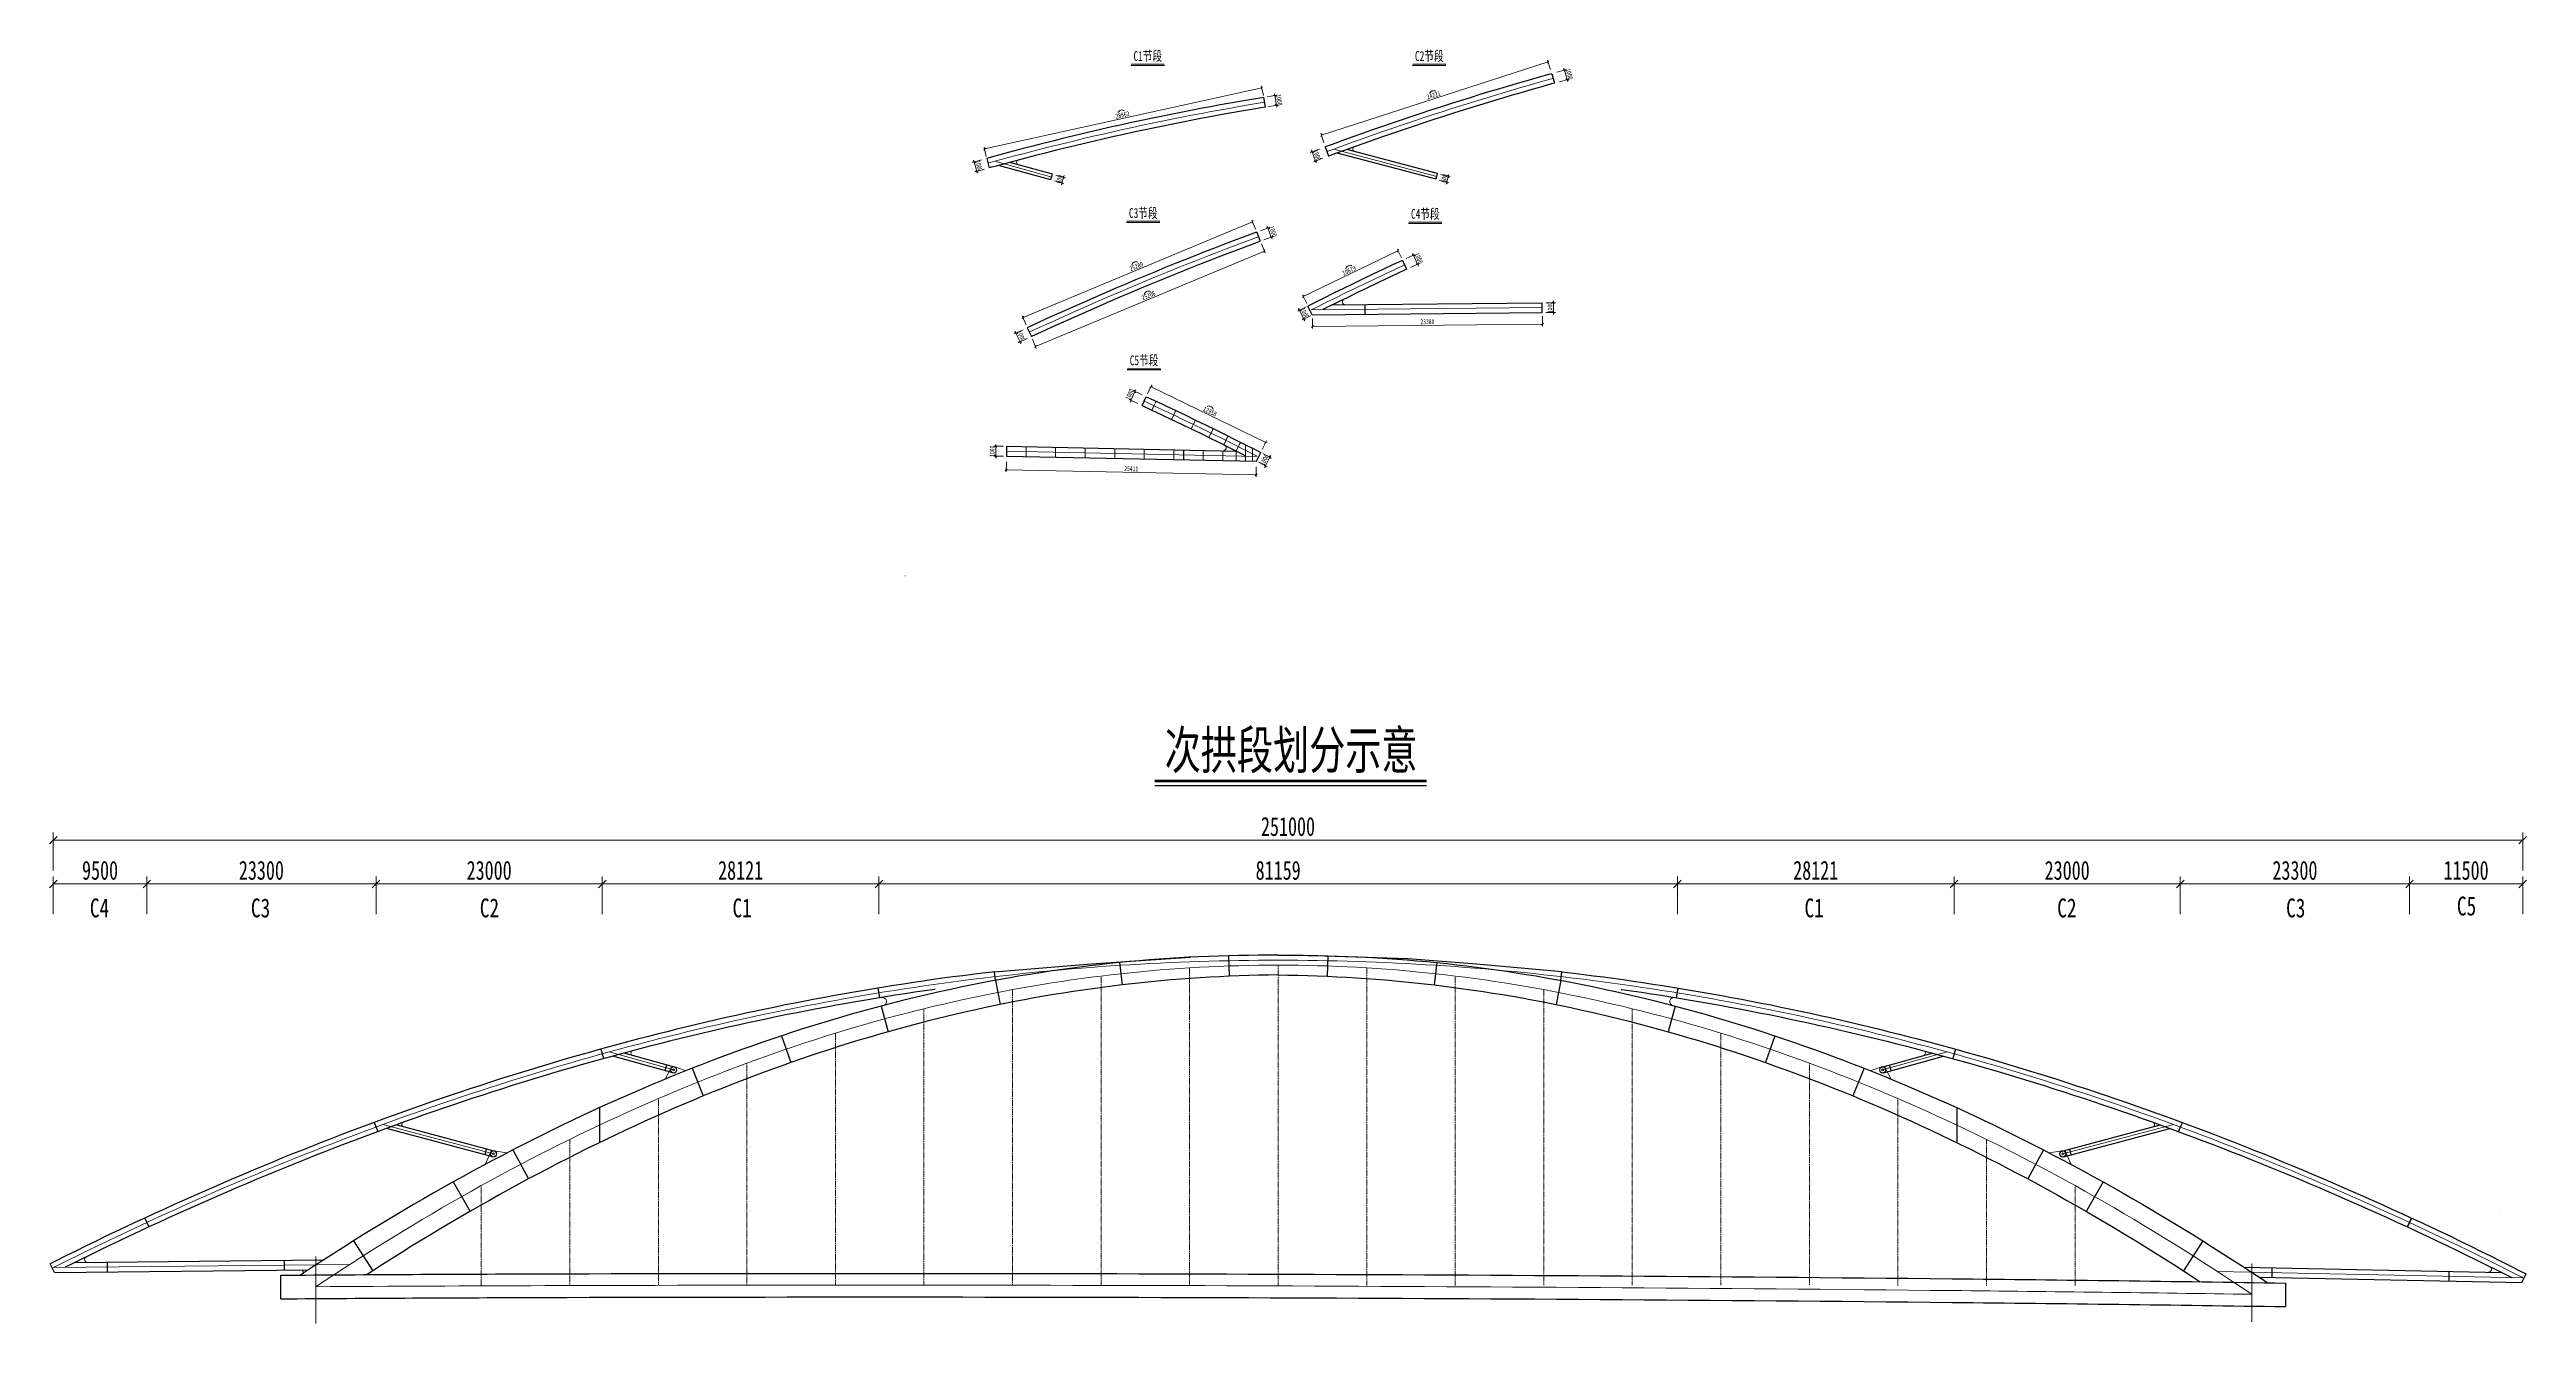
# Model space of a CAD drawing. Header units: millimetres. Extents: x -333068 to 789443, y 114680 to 345248.
# Drawn here: x 248134 to 499904, y 215785 to 345248 of the extents above; entities that cross this region are included whole.
import ezdxf
from ezdxf.enums import TextEntityAlignment as Align

# ---------------------------------------------------------------- set-up
doc = ezdxf.new("R2010")
doc.units = ezdxf.units.MM
for name, pattern in [('CENTER', [2, 1.25, -0.25, 0.25, -0.25]), ('CENTER2', [28.575, 19.05, -3.175, 3.175, -3.175]), ('DASHED', [0.75, 0.5, -0.25])]:
    doc.linetypes.add(name, pattern=pattern)
doc.layers.get('Defpoints').update_dxf_attribs({"color": 8})
for name, color, linetype, lineweight in [('中心线', 2, 'CENTER2', 15), ('标注', 4, 'Continuous', 13), ('标注线及字体', 2, 'Continuous', 15), ('桥 中心线', 4, 'CENTER', 15), ('桥 构造粗实', 1, 'Continuous', 30), ('横隔板', 6, 'CENTER2', 18), ('细实线', 4, 'Continuous', 15)]:
    doc.layers.add(name, color=color, linetype=linetype, lineweight=lineweight)
doc.styles.add('111', font='', dxfattribs={"width": 0.7})
doc.styles.add('仿宋_GB2312', font='', dxfattribs={"width": 0.75})
doc.styles.get('111').set_extended_font_data('仿宋_GB2312')
doc.styles.get('仿宋_GB2312').set_extended_font_data('仿宋_GB2312')
doc.dimstyles.new('200', dxfattribs={"dimscale": 0, "dimtxt": 2.5, "dimasz": 1, "dimexe": 1, "dimexo": 1, "dimgap": 0.6, "dimtad": 1, "dimdec": 0, "dimdsep": 46, "dimtxsty": '111', "dimblk": 'OBLIQUE', "dimcen": 0, "dimclrd": 4, "dimclre": 4, "dimclrt": 4, "dimadec": 1, "dimazin": 2, "dimtfac": 1, "dimtdec": 0, "dimtix": 1, "dimtmove": 2, "dimatfit": 3, "dimfxl": 4, "dimfxlon": 1, "dimtolj": 1, "dimlwd": -1, "dimlwe": -1, "dimarcsym": 0})

msp = doc.modelspace()

# ---------------------------------------------------------------- texts
at = {"linetype": 'Continuous', "style": '仿宋_GB2312', "width": 0.75}
for s, p in [('C4', (253214.63131, 258014.25797)), ('C3', (269584.53903, 258014.25797)), ('C2', (292851.14447, 258014.25797)), ('C1', (318536.70056, 258014.25797)), ('C1', (427501.256, 258014.25797)), ('C2', (453186.8121, 258014.25797)), ('C3', (476453.41754, 258014.25797)), ('C5', (493816.74115, 258205.87257))]:
    msp.add_text(s, height=1923.076877, dxfattribs=at).set_placement(p, align=Align.MIDDLE)
at = {"layer": '标注线及字体', "color": 0, "style": '111', "width": 0.7}
for s, height, p in [('C1节段', 999.999996, (359771.08179, 344613.58218)), ('C2节段', 999.999996, (388381.44231, 344613.58218)), ('C3节段', 999.999996, (359306.44877, 328654.87229)), ('C4节段', 999.999996, (387975.80418, 328567.9885)), ('C5节段', 999.999996, (359386.42587, 313681.3395)), ('次拱段划分示意', 3846.153832, (374336.75984, 274149.81275))]:
    msp.add_text(s, height=height, dxfattribs=at).set_placement(p, align=Align.MIDDLE)

# ---------------------------------------------------------------- blocks, each defined once
blk = doc.blocks.new('_Oblique')
at = {"color": 0, "linetype": 'ByBlock', "lineweight": -2}
blk.add_line((-0.5, -0.5), (0.5, 0.5), dxfattribs=at)
blk = doc.blocks.new('*D62')
at = {"layer": 'Defpoints', "color": 0}
for p in [(258019, 260446), (258019, 226042), (248519, 221456)]:
    blk.add_point(p, dxfattribs=at)
at = {"layer": '细实线', "color": 4}
for p, q in [((248519, 257369), (248519, 261215)), ((248519, 260446), (258019, 260446)), ((258019, 257369), (258019, 261215))]:
    blk.add_line(p, q, dxfattribs=at)
at = {"layer": '细实线', "color": 4, "xscale": 769.2307692307704, "yscale": 769.2307692307704, "zscale": 769.2307692307704, "rotation": 180}
blk.add_blockref('_Oblique', (248519, 260446), dxfattribs=at)
at = {"layer": '细实线', "color": 4, "xscale": 769.2307692307704, "yscale": 769.2307692307704, "zscale": 769.2307692307704}
blk.add_blockref('_Oblique', (258019, 260446), dxfattribs=at)
at = {"layer": '细实线', "color": 4, "insert": (253269, 261822), "char_height": 1923.1, "attachment_point": 5, "style": '111'}
blk.add_mtext('\\A1;9500', dxfattribs=at)
blk = doc.blocks.new('*D63')
at = {"layer": 'Defpoints', "color": 0}
for p in [(281319, 260446), (281319, 235749), (258019, 226042)]:
    blk.add_point(p, dxfattribs=at)
at = {"layer": '细实线', "color": 4}
for p, q in [((258019, 257369), (258019, 261215)), ((258019, 260446), (281319, 260446)), ((281319, 257369), (281319, 261215))]:
    blk.add_line(p, q, dxfattribs=at)
at = {"layer": '细实线', "color": 4, "xscale": 769.2307692307704, "yscale": 769.2307692307704, "zscale": 769.2307692307704, "rotation": 180}
blk.add_blockref('_Oblique', (258019, 260446), dxfattribs=at)
at = {"layer": '细实线', "color": 4, "xscale": 769.2307692307704, "yscale": 769.2307692307704, "zscale": 769.2307692307704}
blk.add_blockref('_Oblique', (281319, 260446), dxfattribs=at)
at = {"layer": '细实线', "color": 4, "insert": (269669, 261822), "char_height": 1923.1, "attachment_point": 5, "style": '111'}
blk.add_mtext('\\A1;23300', dxfattribs=at)
blk = doc.blocks.new('*D64')
at = {"layer": 'Defpoints', "color": 0}
for p in [(304319, 260446), (304319, 243184), (281319, 235750)]:
    blk.add_point(p, dxfattribs=at)
at = {"layer": '细实线', "color": 4}
for p, q in [((281319, 257369), (281319, 261215)), ((281319, 260446), (304319, 260446)), ((304319, 257369), (304319, 261215))]:
    blk.add_line(p, q, dxfattribs=at)
at = {"layer": '细实线', "color": 4, "xscale": 769.2307692307704, "yscale": 769.2307692307704, "zscale": 769.2307692307704, "rotation": 180}
blk.add_blockref('_Oblique', (281319, 260446), dxfattribs=at)
at = {"layer": '细实线', "color": 4, "xscale": 769.2307692307704, "yscale": 769.2307692307704, "zscale": 769.2307692307704}
blk.add_blockref('_Oblique', (304319, 260446), dxfattribs=at)
at = {"layer": '细实线', "color": 4, "insert": (292819, 261822), "char_height": 1923.1, "attachment_point": 5, "style": '111'}
blk.add_mtext('\\A1;23000', dxfattribs=at)
blk = doc.blocks.new('*D65')
at = {"layer": 'Defpoints', "color": 0}
for p in [(332440, 260446), (332440, 252455), (304319, 246261)]:
    blk.add_point(p, dxfattribs=at)
at = {"layer": '细实线', "color": 4}
for p, q in [((304319, 257369), (304319, 261215)), ((304319, 260446), (332440, 260446)), ((332440, 257369), (332440, 261215))]:
    blk.add_line(p, q, dxfattribs=at)
at = {"layer": '细实线', "color": 4, "xscale": 769.2307692307704, "yscale": 769.2307692307704, "zscale": 769.2307692307704, "rotation": 180}
blk.add_blockref('_Oblique', (304319, 260446), dxfattribs=at)
at = {"layer": '细实线', "color": 4, "xscale": 769.2307692307704, "yscale": 769.2307692307704, "zscale": 769.2307692307704}
blk.add_blockref('_Oblique', (332440, 260446), dxfattribs=at)
at = {"layer": '细实线', "color": 4, "insert": (318379, 261822), "char_height": 1923.1, "attachment_point": 5, "style": '111'}
blk.add_mtext('\\A1;28121', dxfattribs=at)
blk = doc.blocks.new('*D66')
at = {"layer": 'Defpoints', "color": 0}
for p in [(413598, 260446), (332440, 252455), (413598, 249378)]:
    blk.add_point(p, dxfattribs=at)
at = {"layer": '细实线', "color": 4}
for p, q in [((332440, 257369), (332440, 261215)), ((332440, 260446), (413598, 260446)), ((413598, 257369), (413598, 261215))]:
    blk.add_line(p, q, dxfattribs=at)
at = {"layer": '细实线', "color": 4, "xscale": 769.2307692307704, "yscale": 769.2307692307704, "zscale": 769.2307692307704, "rotation": 180}
blk.add_blockref('_Oblique', (332440, 260446), dxfattribs=at)
at = {"layer": '细实线', "color": 4, "xscale": 769.2307692307704, "yscale": 769.2307692307704, "zscale": 769.2307692307704}
blk.add_blockref('_Oblique', (413598, 260446), dxfattribs=at)
at = {"layer": '细实线', "color": 4, "insert": (373019, 261822), "char_height": 1923.1, "attachment_point": 5, "style": '111'}
blk.add_mtext('\\A1;81159', dxfattribs=at)
blk = doc.blocks.new('*D67')
at = {"layer": 'Defpoints', "color": 0}
for p in [(464719, 260446), (464719, 235749), (488019, 226042)]:
    blk.add_point(p, dxfattribs=at)
at = {"layer": '细实线', "color": 4}
for p, q in [((464719, 257369), (464719, 261215)), ((488019, 260446), (464719, 260446)), ((488019, 257369), (488019, 261215))]:
    blk.add_line(p, q, dxfattribs=at)
at = {"layer": '细实线', "color": 4, "xscale": 769.2307692307704, "yscale": 769.2307692307704, "zscale": 769.2307692307704, "rotation": 180}
blk.add_blockref('_Oblique', (464719, 260446), dxfattribs=at)
at = {"layer": '细实线', "color": 4, "xscale": 769.2307692307704, "yscale": 769.2307692307704, "zscale": 769.2307692307704}
blk.add_blockref('_Oblique', (488019, 260446), dxfattribs=at)
at = {"layer": '细实线', "color": 4, "insert": (476369, 261822), "char_height": 1923.1, "attachment_point": 5, "style": '111'}
blk.add_mtext('\\A1;23300', dxfattribs=at)
blk = doc.blocks.new('*D68')
at = {"layer": 'Defpoints', "color": 0}
for p in [(441719, 260446), (441719, 243184), (464719, 235750)]:
    blk.add_point(p, dxfattribs=at)
at = {"layer": '细实线', "color": 4}
for p, q in [((441719, 257369), (441719, 261215)), ((464719, 260446), (441719, 260446)), ((464719, 257369), (464719, 261215))]:
    blk.add_line(p, q, dxfattribs=at)
at = {"layer": '细实线', "color": 4, "xscale": 769.2307692307704, "yscale": 769.2307692307704, "zscale": 769.2307692307704, "rotation": 180}
blk.add_blockref('_Oblique', (441719, 260446), dxfattribs=at)
at = {"layer": '细实线', "color": 4, "xscale": 769.2307692307704, "yscale": 769.2307692307704, "zscale": 769.2307692307704}
blk.add_blockref('_Oblique', (464719, 260446), dxfattribs=at)
at = {"layer": '细实线', "color": 4, "insert": (453219, 261822), "char_height": 1923.1, "attachment_point": 5, "style": '111'}
blk.add_mtext('\\A1;23000', dxfattribs=at)
blk = doc.blocks.new('*D69')
at = {"layer": 'Defpoints', "color": 0}
for p in [(413598, 260446), (413598, 249378), (441719, 243184)]:
    blk.add_point(p, dxfattribs=at)
at = {"layer": '细实线', "color": 4}
for p, q in [((413598, 257369), (413598, 261215)), ((441719, 260446), (413598, 260446)), ((441719, 257369), (441719, 261215))]:
    blk.add_line(p, q, dxfattribs=at)
at = {"layer": '细实线', "color": 4, "xscale": 769.2307692307704, "yscale": 769.2307692307704, "zscale": 769.2307692307704, "rotation": 180}
blk.add_blockref('_Oblique', (413598, 260446), dxfattribs=at)
at = {"layer": '细实线', "color": 4, "xscale": 769.2307692307704, "yscale": 769.2307692307704, "zscale": 769.2307692307704}
blk.add_blockref('_Oblique', (441719, 260446), dxfattribs=at)
at = {"layer": '细实线', "color": 4, "insert": (427659, 261822), "char_height": 1923.1, "attachment_point": 5, "style": '111'}
blk.add_mtext('\\A1;28121', dxfattribs=at)
blk = doc.blocks.new('*D70')
at = {"layer": 'Defpoints', "color": 0}
for p in [(385191, 324788), (385657, 323823), (376041, 319178)]:
    blk.add_point(p, dxfattribs=at)
at = {"layer": '细实线', "color": 4}
for p, q in [((375575, 320143), (385191, 324788)), ((385539, 324067), (385104, 324968)), ((375923, 319423), (375488, 320323))]:
    blk.add_line(p, q, dxfattribs=at)
at = {"layer": '细实线', "color": 4, "xscale": 199.9999999999998, "yscale": 199.9999999999998, "zscale": 199.9999999999998}
for p, rotation in [((385191, 324788), 25.77917402964277), ((375575, 320143), 205.7791740296427)]:
    blk.add_blockref('_Oblique', p, dxfattribs=dict(at, rotation=rotation))
at = {"layer": '细实线', "color": 4, "insert": (380227, 322788), "char_height": 500, "attachment_point": 5, "rotation": 25.77917, "style": '111'}
blk.add_mtext('\\A1;10679', dxfattribs=at)
blk = doc.blocks.new('*D71')
at = {"layer": 'Defpoints', "color": 0, "transparency": 16777216}
for p in [(385657, 323823), (386080, 322916), (386764, 324338)]:
    blk.add_point(p, dxfattribs=at)
at = {"layer": '细实线', "color": 4, "transparency": 16777216}
for p, q in [((386039, 324000), (386945, 324422)), ((386461, 323094), (387368, 323516)), ((386764, 324338), (386680, 324519)), ((387186, 323431), (386764, 324338)), ((387186, 323431), (387271, 323250))]:
    blk.add_line(p, q, dxfattribs=at)
at = {"layer": '细实线', "color": 4, "transparency": 16777216, "xscale": 199.9999999999998, "yscale": 199.9999999999998, "zscale": 199.9999999999998}
for p, rotation in [((386764, 324338), 294.9657163053859), ((387186, 323431), 114.9657163053859)]:
    blk.add_blockref('_Oblique', p, dxfattribs=dict(at, rotation=rotation))
at = {"layer": '细实线', "color": 4, "transparency": 16777216, "insert": (387311, 324041), "char_height": 500, "attachment_point": 5, "rotation": 294.96572, "style": '111'}
blk.add_mtext('\\A1;1000', dxfattribs=at)
blk = doc.blocks.new('*D72')
at = {"layer": 'Defpoints', "color": 0}
for p in [(376489, 318284), (399869, 318523), (399880, 317352)]:
    blk.add_point(p, dxfattribs=at)
at = {"layer": '细实线', "color": 4}
for p, q in [((376493, 317913), (376503, 316913)), ((376501, 317113), (399880, 317352)), ((399872, 318152), (399883, 317152))]:
    blk.add_line(p, q, dxfattribs=at)
at = {"layer": '细实线', "color": 4, "xscale": 199.9999999999998, "yscale": 199.9999999999998, "zscale": 199.9999999999998}
for p, rotation in [((399880, 317352), 0.5857953001401472), ((376501, 317113), 180.5857953001401)]:
    blk.add_blockref('_Oblique', p, dxfattribs=dict(at, rotation=rotation))
at = {"layer": '细实线', "color": 4, "insert": (388187, 317590), "char_height": 500, "attachment_point": 5, "rotation": 0.5858, "style": '111'}
blk.add_mtext('\\A1;23380', dxfattribs=at)
blk = doc.blocks.new('*D73')
at = {"layer": 'Defpoints', "color": 0, "transparency": 16777216}
for p in [(399869, 319523), (399869, 318523), (401014, 318523)]:
    blk.add_point(p, dxfattribs=at)
at = {"layer": '细实线', "color": 4, "transparency": 16777216}
for p, q in [((400214, 319523), (401214, 319523)), ((400214, 318523), (401214, 318523)), ((401014, 319523), (401014, 319723)), ((401014, 319523), (401014, 318523)), ((401014, 318523), (401014, 318323))]:
    blk.add_line(p, q, dxfattribs=at)
at = {"layer": '细实线', "color": 4, "transparency": 16777216, "xscale": 199.9999999999998, "yscale": 199.9999999999998, "zscale": 199.9999999999998}
for p, rotation in [((401014, 319523), 270), ((401014, 318523), 90)]:
    blk.add_blockref('_Oblique', p, dxfattribs=dict(at, rotation=rotation))
at = {"layer": '细实线', "color": 4, "transparency": 16777216, "insert": (400644, 319023), "char_height": 500, "attachment_point": 5, "rotation": 90, "style": '111'}
blk.add_mtext('\\A1;1000', dxfattribs=at)
blk = doc.blocks.new('*D74')
at = {"layer": 'Defpoints', "color": 0, "transparency": 16777216}
for p in [(370422, 327735), (370853, 326700), (347516, 316978)]:
    blk.add_point(p, dxfattribs=at)
at = {"layer": '细实线', "color": 4, "transparency": 16777216}
for p, q in [((347085, 318013), (370422, 327735)), ((370730, 326996), (370345, 327919)), ((347393, 317274), (347008, 318197))]:
    blk.add_line(p, q, dxfattribs=at)
at = {"layer": '细实线', "color": 4, "transparency": 16777216, "xscale": 199.9999999999998, "yscale": 199.9999999999998, "zscale": 199.9999999999998}
for p, rotation in [((370422, 327735), 22.61576914967875), ((347085, 318013), 202.6157691496787)]:
    blk.add_blockref('_Oblique', p, dxfattribs=dict(at, rotation=rotation))
at = {"layer": '细实线', "color": 4, "transparency": 16777216, "insert": (358611, 323215), "char_height": 500, "attachment_point": 5, "rotation": 22.61577, "style": '111'}
blk.add_mtext('\\A1;25289', dxfattribs=at)
blk = doc.blocks.new('*D75')
at = {"layer": 'Defpoints', "color": 0, "transparency": 16777216}
for p in [(346361, 316440), (347515, 316978), (347937, 316071)]:
    blk.add_point(p, dxfattribs=at)
at = {"layer": '细实线', "color": 4, "transparency": 16777216}
for p, q in [((347086, 316778), (346180, 316356)), ((346361, 316440), (346277, 316622)), ((346783, 315534), (346361, 316440)), ((347509, 315871), (346602, 315449)), ((346783, 315534), (346868, 315353))]:
    blk.add_line(p, q, dxfattribs=at)
at = {"layer": '细实线', "color": 4, "transparency": 16777216, "xscale": 199.9999999999998, "yscale": 199.9999999999998, "zscale": 199.9999999999998}
for p, rotation in [((346361, 316440), 294.9657163053859), ((346783, 315534), 114.9657163053859)]:
    blk.add_blockref('_Oblique', p, dxfattribs=dict(at, rotation=rotation))
at = {"layer": '细实线', "color": 4, "transparency": 16777216, "insert": (346908, 316143), "char_height": 500, "attachment_point": 5, "rotation": 294.96572, "style": '111'}
blk.add_mtext('\\A1;1000', dxfattribs=at)
blk = doc.blocks.new('*D76')
at = {"layer": 'Defpoints', "color": 0, "transparency": 16777216}
for p in [(370853, 326700), (371199, 325762), (371978, 327115)]:
    blk.add_point(p, dxfattribs=at)
at = {"layer": '细实线', "color": 4, "transparency": 16777216}
for p, q in [((371978, 327115), (371909, 327303)), ((371228, 326838), (372166, 327184)), ((371574, 325900), (372512, 326246)), ((372324, 326177), (371978, 327115)), ((372324, 326177), (372394, 325989))]:
    blk.add_line(p, q, dxfattribs=at)
at = {"layer": '细实线', "color": 4, "transparency": 16777216, "xscale": 199.9999999999998, "yscale": 199.9999999999998, "zscale": 199.9999999999998}
for p, rotation in [((371978, 327115), 290.2457707662396), ((372324, 326177), 110.2457707662396)]:
    blk.add_blockref('_Oblique', p, dxfattribs=dict(at, rotation=rotation))
at = {"layer": '细实线', "color": 4, "transparency": 16777216, "insert": (372498, 326774), "char_height": 500, "attachment_point": 5, "rotation": 290.24577, "style": '111'}
blk.add_mtext('\\A1;1000', dxfattribs=at)
blk = doc.blocks.new('*D77')
at = {"layer": 'Defpoints', "color": 0, "transparency": 16777216}
for p in [(376468, 334857), (377800, 335348), (378146, 334410)]:
    blk.add_point(p, dxfattribs=at)
at = {"layer": '细实线', "color": 4, "transparency": 16777216}
for p, q in [((377219, 335134), (376280, 334788)), ((376468, 334857), (376399, 335045)), ((376814, 333919), (376468, 334857)), ((377565, 334196), (376627, 333850)), ((376814, 333919), (376883, 333731))]:
    blk.add_line(p, q, dxfattribs=at)
at = {"layer": '细实线', "color": 4, "transparency": 16777216, "xscale": 199.9999999999998, "yscale": 199.9999999999998, "zscale": 199.9999999999998}
for p, rotation in [((376468, 334857), 290.2457707662396), ((376814, 333919), 110.2457707662396)]:
    blk.add_blockref('_Oblique', p, dxfattribs=dict(at, rotation=rotation))
at = {"layer": '细实线', "color": 4, "transparency": 16777216, "insert": (376988, 334516), "char_height": 500, "attachment_point": 5, "rotation": 290.24577, "style": '111'}
blk.add_mtext('\\A1;1000', dxfattribs=at)
blk = doc.blocks.new('*D78')
at = {"layer": 'Defpoints', "color": 0, "transparency": 16777216}
for p in [(400453, 343991), (400840, 342797), (377800, 335348)]:
    blk.add_point(p, dxfattribs=at)
at = {"layer": '细实线', "color": 4, "transparency": 16777216}
for p, q in [((377414, 336543), (400453, 343991)), ((400700, 343230), (400392, 344182)), ((377660, 335782), (377352, 336733))]:
    blk.add_line(p, q, dxfattribs=at)
at = {"layer": '细实线', "color": 4, "transparency": 16777216, "xscale": 199.9999999999998, "yscale": 199.9999999999998, "zscale": 199.9999999999998}
for p, rotation in [((400453, 343991), 17.91513529321717), ((377414, 336543), 197.9151352932172)]:
    blk.add_blockref('_Oblique', p, dxfattribs=dict(at, rotation=rotation))
at = {"layer": '细实线', "color": 4, "transparency": 16777216, "insert": (388820, 340619), "char_height": 500, "attachment_point": 5, "rotation": 17.91514, "style": '111'}
blk.add_mtext('\\A1;24221', dxfattribs=at)
blk = doc.blocks.new('*D79')
at = {"layer": 'Defpoints', "color": 0, "transparency": 16777216}
for p in [(389219, 332642), (389065, 332062), (390161, 331771)]:
    blk.add_point(p, dxfattribs=at)
at = {"layer": '细实线', "color": 4, "transparency": 16777216}
for p, q in [((389542, 332556), (390509, 332299)), ((390315, 332351), (390161, 331771)), ((390315, 332351), (390367, 332544)), ((389388, 331976), (390354, 331719)), ((390161, 331771), (390110, 331578))]:
    blk.add_line(p, q, dxfattribs=at)
at = {"layer": '细实线', "color": 4, "transparency": 16777216, "xscale": 199.9999999999998, "yscale": 199.9999999999998, "zscale": 199.9999999999998}
for p, rotation in [((390315, 332351), 255.1039070504738), ((390161, 331771), 75.10390705047378)]:
    blk.add_blockref('_Oblique', p, dxfattribs=dict(at, rotation=rotation))
at = {"layer": '细实线', "color": 4, "transparency": 16777216, "insert": (389881, 332156), "char_height": 500, "attachment_point": 5, "rotation": 75.10391, "style": '111'}
blk.add_mtext('\\A1;600', dxfattribs=at)
blk = doc.blocks.new('*D80')
at = {"layer": 'Defpoints', "color": 0, "transparency": 16777216}
for p in [(342121, 333828), (343391, 334179), (343657, 333215)]:
    blk.add_point(p, dxfattribs=at)
at = {"layer": '细实线', "color": 4, "transparency": 16777216}
for p, q in [((342892, 334041), (341928, 333775)), ((342121, 333828), (342068, 334021)), ((342387, 332864), (342121, 333828)), ((343158, 333077), (342194, 332811)), ((342387, 332864), (342440, 332671))]:
    blk.add_line(p, q, dxfattribs=at)
at = {"layer": '细实线', "color": 4, "transparency": 16777216, "xscale": 199.9999999999998, "yscale": 199.9999999999998, "zscale": 199.9999999999998}
for p, rotation in [((342121, 333828), 285.4360448940577), ((342387, 332864), 105.4360448940577)]:
    blk.add_blockref('_Oblique', p, dxfattribs=dict(at, rotation=rotation))
at = {"layer": '细实线', "color": 4, "transparency": 16777216, "insert": (342611, 333444), "char_height": 500, "attachment_point": 5, "rotation": 285.43604, "style": '111'}
blk.add_mtext('\\A1;1000', dxfattribs=at)
blk = doc.blocks.new('*D81')
at = {"layer": 'Defpoints', "color": 0, "transparency": 16777216}
for p in [(371351, 341349), (371564, 340384), (343391, 334179)]:
    blk.add_point(p, dxfattribs=at)
at = {"layer": '细实线', "color": 4, "transparency": 16777216}
for p, q in [((343178, 335144), (371351, 341349)), ((371521, 340579), (371308, 341544)), ((343348, 334374), (343135, 335339))]:
    blk.add_line(p, q, dxfattribs=at)
at = {"layer": '细实线', "color": 4, "transparency": 16777216, "xscale": 199.9999999999998, "yscale": 199.9999999999998, "zscale": 199.9999999999998}
for p, rotation in [((371351, 341349), 12.4209331743771), ((343178, 335144), 192.4209331743771)]:
    blk.add_blockref('_Oblique', p, dxfattribs=dict(at, rotation=rotation))
at = {"layer": '细实线', "color": 4, "transparency": 16777216, "insert": (357185, 338608), "char_height": 500, "attachment_point": 5, "rotation": 12.42093, "style": '111'}
blk.add_mtext('\\A1;28862', dxfattribs=at)
blk = doc.blocks.new('*D82')
at = {"layer": 'Defpoints', "color": 0, "transparency": 16777216}
for p in [(371564, 340384), (372679, 340566), (371725, 339397)]:
    blk.add_point(p, dxfattribs=at)
at = {"layer": '细实线', "color": 4, "transparency": 16777216}
for p, q in [((371889, 340437), (372876, 340598)), ((372679, 340566), (372646, 340763)), ((372840, 339579), (372679, 340566)), ((372050, 339450), (373037, 339611)), ((372840, 339579), (372872, 339381))]:
    blk.add_line(p, q, dxfattribs=at)
at = {"layer": '细实线', "color": 4, "transparency": 16777216, "xscale": 199.9999999999998, "yscale": 199.9999999999998, "zscale": 199.9999999999998}
for p, rotation in [((372679, 340566), 279.2720327565289), ((372840, 339579), 99.2720327565289)]:
    blk.add_blockref('_Oblique', p, dxfattribs=dict(at, rotation=rotation))
at = {"layer": '细实线', "color": 4, "transparency": 16777216, "insert": (373124, 340132), "char_height": 500, "attachment_point": 5, "rotation": 279.27203, "style": '111'}
blk.add_mtext('\\A1;1000', dxfattribs=at)
blk = doc.blocks.new('*D83')
at = {"layer": 'Defpoints', "color": 0, "transparency": 16777216}
for p in [(350088, 332572), (349928, 331994), (351043, 331684)]:
    blk.add_point(p, dxfattribs=at)
at = {"layer": '细实线', "color": 4, "transparency": 16777216}
for p, q in [((350433, 332476), (351397, 332209)), ((351204, 332262), (351257, 332455)), ((350272, 331898), (351236, 331631)), ((351043, 331684), (350990, 331491)), ((351204, 332262), (351043, 331684))]:
    blk.add_line(p, q, dxfattribs=at)
at = {"layer": '细实线', "color": 4, "transparency": 16777216, "xscale": 199.9999999999998, "yscale": 199.9999999999998, "zscale": 199.9999999999998}
for p, rotation in [((351204, 332262), 254.4762664412901), ((351043, 331684), 74.47626644129011)]:
    blk.add_blockref('_Oblique', p, dxfattribs=dict(at, rotation=rotation))
at = {"layer": '细实线', "color": 4, "transparency": 16777216, "insert": (350767, 332072), "char_height": 500, "attachment_point": 5, "rotation": 74.47627, "style": '111'}
blk.add_mtext('\\A1;600', dxfattribs=at)
blk = doc.blocks.new('*D84')
at = {"layer": 'Defpoints', "color": 0, "transparency": 16777216}
for p in [(400840, 342797), (402124, 343151), (401106, 341833)]:
    blk.add_point(p, dxfattribs=at)
at = {"layer": '细实线', "color": 4, "transparency": 16777216}
for p, q in [((401353, 342938), (402317, 343205)), ((402124, 343151), (402071, 343344)), ((402391, 342187), (402124, 343151)), ((401619, 341974), (402583, 342241)), ((402391, 342187), (402444, 341995))]:
    blk.add_line(p, q, dxfattribs=at)
at = {"layer": '细实线', "color": 4, "transparency": 16777216, "xscale": 199.9999999999998, "yscale": 199.9999999999998, "zscale": 199.9999999999998}
for p, rotation in [((402124, 343151), 285.4360448940577), ((402391, 342187), 105.4360448940577)]:
    blk.add_blockref('_Oblique', p, dxfattribs=dict(at, rotation=rotation))
at = {"layer": '细实线', "color": 4, "transparency": 16777216, "insert": (402614, 342768), "char_height": 500, "attachment_point": 5, "rotation": 285.43604, "style": '111'}
blk.add_mtext('\\A1;1000', dxfattribs=at)
blk = doc.blocks.new('*D85')
at = {"layer": 'Defpoints', "color": 0, "transparency": 16777216}
for p in [(371199, 325762), (371617, 324758), (347937, 316071)]:
    blk.add_point(p, dxfattribs=at)
at = {"layer": '细实线', "color": 4, "transparency": 16777216}
for p, q in [((371310, 325497), (371694, 324574)), ((348355, 315068), (371617, 324758)), ((348048, 315806), (348432, 314883))]:
    blk.add_line(p, q, dxfattribs=at)
at = {"layer": '细实线', "color": 4, "transparency": 16777216, "xscale": 199.9999999999998, "yscale": 199.9999999999998, "zscale": 199.9999999999998}
for p, rotation in [((371617, 324758), 22.61588549800887), ((348355, 315068), 202.6158854980089)]:
    blk.add_blockref('_Oblique', p, dxfattribs=dict(at, rotation=rotation))
at = {"layer": '细实线', "color": 4, "transparency": 16777216, "insert": (359844, 320255), "char_height": 500, "attachment_point": 5, "rotation": 22.61589, "style": '111'}
blk.add_mtext('\\A1;25206', dxfattribs=at)
blk = doc.blocks.new('*D94')
at = {"layer": 'Defpoints', "color": 0, "transparency": 16777216}
for p in [(359612, 309970), (358044, 309597), (359190, 309064)]:
    blk.add_point(p, dxfattribs=at)
at = {"layer": '细实线', "color": 4, "transparency": 16777216}
for p, q in [((358769, 309260), (357863, 309682)), ((358466, 310504), (358044, 309597)), ((359191, 310166), (358285, 310588)), ((358466, 310504), (358551, 310685)), ((358044, 309597), (357960, 309416))]:
    blk.add_line(p, q, dxfattribs=at)
at = {"layer": '细实线', "color": 4, "transparency": 16777216, "xscale": 199.9999999999998, "yscale": 199.9999999999998, "zscale": 199.9999999999998}
for p, rotation in [((358044, 309597), 65.03428369172575), ((358466, 310504), 245.0342836917258)]:
    blk.add_blockref('_Oblique', p, dxfattribs=dict(at, rotation=rotation))
at = {"layer": '细实线', "color": 4, "transparency": 16777216, "insert": (357920, 310207), "char_height": 500, "attachment_point": 5, "rotation": 65.03428, "style": '111'}
blk.add_mtext('\\A1;1000', dxfattribs=at)
blk = doc.blocks.new('*D95')
at = {"layer": 'Defpoints', "color": 0}
for p in [(359612, 309970), (371753, 305307), (371261, 304297)]:
    blk.add_point(p, dxfattribs=at)
at = {"layer": '细实线', "color": 4}
for p, q in [((359754, 310261), (360191, 311160)), ((360104, 310980), (371753, 305307)), ((371402, 304587), (371840, 305486))]:
    blk.add_line(p, q, dxfattribs=at)
at = {"layer": '细实线', "color": 4, "xscale": 199.9999999999998, "yscale": 199.9999999999998, "zscale": 199.9999999999998}
for p, rotation in [((360104, 310980), 154.0314142669609), ((371753, 305307), 334.031414266961)]:
    blk.add_blockref('_Oblique', p, dxfattribs=dict(at, rotation=rotation))
at = {"layer": '细实线', "color": 4, "insert": (366085, 308465), "char_height": 500, "attachment_point": 5, "rotation": 334.03141, "style": '111'}
blk.add_mtext('\\A1;12958', dxfattribs=at)
blk = doc.blocks.new('*D96')
at = {"layer": 'Defpoints', "color": 0}
for p in [(345373, 302549), (345401, 303924), (370806, 303406)]:
    blk.add_point(p, dxfattribs=at)
at = {"layer": '细实线', "color": 4}
for p, q in [((345389, 303349), (345369, 302349)), ((370778, 302032), (345373, 302549)), ((370795, 302831), (370774, 301832))]:
    blk.add_line(p, q, dxfattribs=at)
at = {"layer": '细实线', "color": 4, "xscale": 199.9999999999998, "yscale": 199.9999999999998, "zscale": 199.9999999999998}
for p, rotation in [((345373, 302549), 178.8322584214023), ((370778, 302032), 358.8322584214023)]:
    blk.add_blockref('_Oblique', p, dxfattribs=dict(at, rotation=rotation))
at = {"layer": '细实线', "color": 4, "insert": (358083, 302643), "char_height": 500, "attachment_point": 5, "rotation": 358.83226, "style": '111'}
blk.add_mtext('\\A1;25411', dxfattribs=at)
blk = doc.blocks.new('*D97')
at = {"layer": 'Defpoints', "color": 0, "transparency": 16777216}
for p in [(344317, 304924), (345401, 304924), (345401, 303924)]:
    blk.add_point(p, dxfattribs=at)
at = {"layer": '细实线', "color": 4, "transparency": 16777216}
for p, q in [((345117, 304924), (344117, 304924)), ((344317, 304924), (344317, 305124)), ((344317, 303924), (344317, 304924)), ((345117, 303924), (344117, 303924)), ((344317, 303924), (344317, 303724))]:
    blk.add_line(p, q, dxfattribs=at)
at = {"layer": '细实线', "color": 4, "transparency": 16777216, "xscale": 199.9999999999998, "yscale": 199.9999999999998, "zscale": 199.9999999999998}
for p, rotation in [((344317, 304924), 270), ((344317, 303924), 90)]:
    blk.add_blockref('_Oblique', p, dxfattribs=dict(at, rotation=rotation))
at = {"layer": '细实线', "color": 4, "transparency": 16777216, "insert": (343947, 304424), "char_height": 500, "attachment_point": 5, "rotation": 90, "style": '111'}
blk.add_mtext('\\A1;1000', dxfattribs=at)
blk = doc.blocks.new('*D98')
at = {"layer": 'Defpoints', "color": 0}
for p in [(488019, 260446), (488019, 226042), (499519, 220429)]:
    blk.add_point(p, dxfattribs=at)
at = {"layer": '细实线', "color": 4}
for p, q in [((488019, 257369), (488019, 261215)), ((499519, 260446), (488019, 260446)), ((499519, 257369), (499519, 261215))]:
    blk.add_line(p, q, dxfattribs=at)
at = {"layer": '细实线', "color": 4, "xscale": 769.2307692307704, "yscale": 769.2307692307704, "zscale": 769.2307692307704, "rotation": 180}
blk.add_blockref('_Oblique', (488019, 260446), dxfattribs=at)
at = {"layer": '细实线', "color": 4, "xscale": 769.2307692307704, "yscale": 769.2307692307704, "zscale": 769.2307692307704}
blk.add_blockref('_Oblique', (499519, 260446), dxfattribs=at)
at = {"layer": '细实线', "color": 4, "insert": (493769, 261822), "char_height": 1923.1, "attachment_point": 5, "style": '111'}
blk.add_mtext('\\A1;11500', dxfattribs=at)
blk = doc.blocks.new('*D99')
at = {"layer": 'Defpoints', "color": 0}
for p in [(248519, 264902), (248519, 221456), (499519, 220429)]:
    blk.add_point(p, dxfattribs=at)
at = {"layer": '细实线', "color": 4}
for p, q in [((248519, 261825), (248519, 265671)), ((499519, 264902), (248519, 264902)), ((499519, 261825), (499519, 265671))]:
    blk.add_line(p, q, dxfattribs=at)
at = {"layer": '细实线', "color": 4, "xscale": 769.2307692307704, "yscale": 769.2307692307704, "zscale": 769.2307692307704, "rotation": 180}
blk.add_blockref('_Oblique', (248519, 264902), dxfattribs=at)
at = {"layer": '细实线', "color": 4, "xscale": 769.2307692307704, "yscale": 769.2307692307704, "zscale": 769.2307692307704}
blk.add_blockref('_Oblique', (499519, 264902), dxfattribs=at)
at = {"layer": '细实线', "color": 4, "insert": (374019, 266278), "char_height": 1923.1, "attachment_point": 5, "style": '111'}
blk.add_mtext('\\A1;251000', dxfattribs=at)
blk = doc.blocks.new('*D101')
at = {"layer": 'Defpoints', "color": 0}
for p in [(370806, 303406), (371261, 304297), (372178, 303829)]:
    blk.add_point(p, dxfattribs=at)
at = {"layer": '细实线', "color": 4}
for p, q in [((371011, 303302), (371902, 302848)), ((371465, 304193), (372356, 303738)), ((371724, 302938), (371633, 302760)), ((371724, 302938), (372178, 303829)), ((372178, 303829), (372269, 304007))]:
    blk.add_line(p, q, dxfattribs=at)
at = {"layer": '细实线', "color": 4, "xscale": 199.9999999999998, "yscale": 199.9999999999998, "zscale": 199.9999999999998}
for p, rotation in [((371724, 302938), 62.98204323018621), ((372178, 303829), 242.9820432301862)]:
    blk.add_blockref('_Oblique', p, dxfattribs=dict(at, rotation=rotation))
at = {"layer": '细实线', "color": 4, "insert": (371632, 303546), "char_height": 500, "attachment_point": 5, "rotation": 62.98204, "style": '111'}
blk.add_mtext('\\A1;1000', dxfattribs=at)
blk = doc.blocks.new('*D102')
at = {"layer": 'Defpoints', "color": 0}
for p in [(375634, 317855), (376041, 319178), (376489, 318284)]:
    blk.add_point(p, dxfattribs=at)
at = {"layer": '细实线', "color": 4}
for p, q in [((375862, 319088), (375007, 318659)), ((375185, 318749), (375096, 318927)), ((375185, 318749), (375634, 317855)), ((376311, 318195), (375455, 317765)), ((375634, 317855), (375724, 317676))]:
    blk.add_line(p, q, dxfattribs=at)
at = {"layer": '细实线', "color": 4, "xscale": 199.9999999999998, "yscale": 199.9999999999998, "zscale": 199.9999999999998}
for p, rotation in [((375185, 318749), 296.6501661137066), ((375634, 317855), 116.6501661137066)]:
    blk.add_blockref('_Oblique', p, dxfattribs=dict(at, rotation=rotation))
at = {"layer": '细实线', "color": 4, "insert": (375730, 318462), "char_height": 500, "attachment_point": 5, "rotation": 296.65017, "style": '111'}
blk.add_mtext('\\A1;1000', dxfattribs=at)

# ---------------------------------------------------------------- dimensions: what is measured, and where the dimension line sits
at = {"layer": '细实线'}
for p1, p2, distance, text, override, picture, middle in [((377799.79058, 335348.15194), (400839.73366, 342796.57255), 1255.62549, '24221', {"dimscale": 200, "dimarcsym": 1}, '*D78', (388819.70675, 340619.16632)), ((343390.54167, 334178.50388), (371563.71012, 340383.56828), 988.75578, '28862', {"dimscale": 200, "dimarcsym": 1}, '*D81', (357184.8682, 338607.98849)), ((347516.1095, 316978.10614), (370853.37155, 326700.00749), 1120.83942, '25289', {"dimscale": 200, "dimarcsym": 1}, '*D74', (358611.43913, 323215.25727)), ((347937.43456, 316071.19303), (371199.41936, 325761.79061), -1086.94349, '25206', {"dimscale": 200, "dimarcsym": 1}, '*D85', (359844.12849, 320254.67867)), ((359612.05065, 309970.38126), (371260.72729, 304296.846), 1123.24675, '12958', {"dimscale": 200, "dimtxsty": '111', "dimarcsym": 1}, '*D95', (366084.92375, 308465.15942))]:
    dim = msp.add_aligned_dim(p1=p1, p2=p2, distance=distance, text=text, dimstyle='200', override=override, dxfattribs=at)
    dim.commit()
    dim.dimension.update_dxf_attribs({"geometry": picture, "text_midpoint": middle})
for p1, p2, distance, override, picture, middle in [((401105.89624, 341832.6444), (400839.73366, 342796.57255), -1332.68141, {"dimscale": 200, "dimarcsym": 1}, '*D84', (402614.0775, 342767.79855)), ((371724.83222, 339396.6338), (371563.71012, 340383.56828), -1129.68848, {"dimscale": 200, "dimarcsym": 1}, '*D82', (373124.36544, 340131.73399)), ((378145.83838, 334409.93506), (377799.79058, 335348.15194), 1419.34742, {"dimscale": 200, "dimarcsym": 1}, '*D77', (376988.29902, 334515.91913)), ((343656.70424, 333214.57572), (343390.54167, 334178.50388), 1316.94831, {"dimscale": 200, "dimarcsym": 1}, '*D80', (342610.83283, 333444.4976)), ((350088.4517, 332572.1065), (349927.86919, 331993.9947), 1157.63336, {"dimscale": 200, "dimarcsym": 1}, '*D83', (350767.06068, 332072.25037)), ((389218.95954, 332642.31877), (389064.71941, 332062.4826), 1134.63226, {"dimscale": 200, "dimarcsym": 1}, '*D79', (389880.77521, 332155.83904)), ((371199.41936, 325761.79061), (370853.37155, 326700.00749), -1199.04366, {"dimscale": 200, "dimarcsym": 1}, '*D76', (372498.49871, 326773.86316)), ((376040.85993, 319178.04381), (385657.47477, 323822.58549), 1071.9481, {"dimscale": 200, "dimtxsty": '111', "dimarcsym": 1}, '*D70', (380227.34798, 322787.80388)), ((386079.55181, 322916.02249), (385657.47477, 323822.58549), -1220.70327, {"dimscale": 200, "dimarcsym": 1}, '*D71', (387310.58205, 324040.70148)), ((399868.51271, 319523.31964), (399868.51271, 318523.31964), 1145.60039, {"dimscale": 200, "dimarcsym": 1}, '*D73', (400644.11309, 319023.31964)), ((376040.85993, 319178.04381), (376489.40173, 318284.28196), -957.12109, {"dimscale": 200, "dimblk": 'Oblique', "dimarcsym": 1}, '*D102', (375729.51432, 318462.35929)), ((376489.40173, 318284.28196), (399868.51271, 318523.31964), -1171.68618, {"dimscale": 200, "dimarcsym": 1}, '*D72', (388187.27791, 317589.99499)), ((347937.43456, 316071.19303), (347515.35751, 316977.75603), 1273.1248, {"dimscale": 200, "dimarcsym": 1}, '*D75', (346907.65876, 316143.28733)), ((359612.05065, 309970.38126), (359189.9736, 309063.81826), -1263.97583, {"dimscale": 200, "dimarcsym": 1}, '*D94', (357919.71417, 310206.76156)), ((345401.0127, 303923.87563), (345401.0127, 304923.87563), 1083.83137, {"dimscale": 200, "dimarcsym": 1}, '*D97', (343947.18133, 304423.87563)), ((370806.47543, 303406.01683), (345401.0127, 303923.87563), 1374.76913, {"dimscale": 200, "dimarcsym": 1}, '*D96', (358082.90933, 302642.82185)), ((370806.47543, 303406.01683), (371260.72729, 304296.846), -1029.47279, {"dimscale": 200, "dimblk": 'Oblique', "dimarcsym": 1}, '*D101', (371631.93689, 303546.32799))]:
    dim = msp.add_aligned_dim(p1=p1, p2=p2, distance=distance, dimstyle='200', override=override, dxfattribs=at)
    dim.commit()
    dim.dimension.update_dxf_attribs({"geometry": picture, "text_midpoint": middle})
for base, p1, p2, picture, middle in [((248518.97828, 264901.50382), (499518.97828, 220429.08207), (248518.97828, 221455.78171), '*D99', (374018.97828, 266277.8032)), ((258018.97828, 260445.61356), (248518.97828, 221455.78171), (258018.97828, 226042.09327), '*D62', (253268.97828, 261821.91294)), ((281318.97828, 260445.61356), (258018.97828, 226042.09327), (281318.97828, 235748.51654), '*D63', (269668.97828, 261821.91294)), ((304318.97876, 260445.61356), (281318.58618, 235749.57964), (304318.97876, 243184.08152), '*D64', (292818.78247, 261821.91294)), ((332439.62697, 260445.61356), (304318.97876, 246261.00459), (332439.62697, 252454.56583), '*D65', (318379.30286, 261821.91294)), ((413598.3296, 260445.61356), (332439.62697, 252454.56583), (413598.3296, 249377.64276), '*D66', (373018.97828, 261821.91294))]:
    dim = msp.add_linear_dim(base=base, p1=p1, p2=p2, dimstyle='200', override={"dimscale": 769.230769, "dimarcsym": 1}, dxfattribs=at)
    dim.commit()
    dim.dimension.update_dxf_attribs({"geometry": picture, "text_midpoint": middle})
for base, p1, p2, picture, middle in [((413598.3296, 260445.61356), (441718.97781, 243184.08152), (413598.3296, 249377.64276), '*D69', (427658.65371, 261821.91294)), ((441718.97781, 260445.61356), (464719.37039, 235749.57964), (441718.97781, 243184.08152), '*D68', (453219.1741, 261821.91294)), ((464718.97828, 260445.61356), (488018.97828, 226042.09327), (464718.97828, 235748.51654), '*D67', (476368.97828, 261821.91294)), ((488018.97828, 260445.61356), (499518.97828, 220429.08207), (488018.97828, 226042.09327), '*D98', (493768.97828, 261821.91294))]:
    dim = msp.add_linear_dim(base=base, p1=p1, p2=p2, angle=180, dimstyle='200', override={"dimscale": 769.230769, "dimarcsym": 1}, dxfattribs=at)
    dim.commit()
    dim.dimension.update_dxf_attribs({"geometry": picture, "text_midpoint": middle})

# ---------------------------------------------------------------- linework, layer by layer
at = {"color": 4}
for p, q in [((358071.84756, 343651.57141), (361462.74845, 343651.57141)), ((386682.20808, 343651.57141), (390073.10897, 343651.57141)), ((357607.21454, 327692.86151), (360998.11543, 327692.86151)), ((386276.56995, 327605.97773), (389667.47084, 327605.97773)), ((357687.19164, 312719.32872), (361078.09253, 312719.32872)), ((360481.07729, 270449.77129), (388105.12431, 270449.77129))]:
    msp.add_line(p, q, dxfattribs=at)
at = {"color": 6}
for points, const_width in [([(358071.84756, 343771.57141), (361462.74845, 343771.57141)], 72), ([(386682.20808, 343771.57141), (390073.10897, 343771.57141)], 72), ([(357607.21454, 327812.86151), (360998.11543, 327812.86151)], 72), ([(386276.56995, 327725.97773), (389667.47084, 327725.97773)], 72), ([(357687.19164, 312839.32872), (361078.09253, 312839.32872)], 72), ([(360481.07729, 270911.30975), (388105.12431, 270911.30975)], 276.92308)]:
    msp.add_lwpolyline(points, dxfattribs=dict(at, const_width=const_width))
at = {"layer": '中心线', "color": 2, "linetype": 'DASHED', "ltscale": 2}
for p, q in [((360613.54883, 309504.10133), (360188.47541, 308598.93943)), ((362615.04007, 308560.14628), (362186.98419, 307656.39102)), ((364619.47198, 307598.6447), (364182.55226, 306699.14123)), ((347401.0127, 304883.10811), (347401.0127, 303883.10811)), ((350401.0127, 304821.95684), (350401.0127, 303821.95684)), ((353401.0127, 304760.80556), (353401.0127, 303760.80556)), ((356401.0127, 304699.65429), (356401.0127, 303699.65429)), ((365981.09006, 305822.31078), (366420.93535, 306720.38434)), ((367923.84116, 305977.8519), (367478.18425, 305082.64806)), ((368748.4631, 304447.96685), (369197.00491, 305341.7287)), ((369701.0127, 303414.27697), (369701.0127, 305088.48584)), ((370401.0127, 303414.27697), (370401.0127, 304734.36334)), ((359401.0127, 304638.50302), (359401.0127, 303638.50302)), ((362401.0127, 304577.35174), (362401.0127, 303577.35174)), ((365401.0127, 304516.20047), (365401.0127, 303516.20047)), ((367401.0127, 304475.43295), (367401.0127, 303475.43295)), ((368748.4631, 304447.96685), (368748.4631, 303447.96685))]:
    msp.add_line(p, q, dxfattribs=at)
at = {"layer": '中心线', "color": 4, "ltscale": 0.4}
for p, q in [((364018.97828, 219629.80554), (364018.97828, 251920.38205)), ((373018.97828, 219598.01712), (373018.97828, 252197.01712)), ((382018.97828, 219629.80554), (382018.97828, 251920.38205)), ((346018.97828, 219668.25854), (346018.97828, 249707.30153)), ((355018.97828, 219652.71388), (355018.97828, 251090.47686)), ((391018.97828, 219652.71388), (391018.97828, 251090.47686)), ((400018.97828, 219668.25854), (400018.97828, 249707.30153)), ((337018.97828, 219676.43954), (337018.97828, 247770.85607)), ((409018.97828, 219676.43954), (409018.97828, 247770.85607)), ((328018.97828, 219677.2569), (328018.97828, 245281.14048)), ((418018.97828, 219677.2569), (418018.97828, 245281.14048)), ((319018.97828, 219670.71062), (319018.97828, 242238.15477)), ((427018.97828, 219670.71062), (427018.97828, 242238.15477)), ((310018.97828, 219656.80069), (310018.97828, 238641.89892)), ((436018.97828, 219656.80069), (436018.97828, 238641.89892)), ((301018.97828, 219635.52708), (301018.97828, 234492.37294)), ((445018.97828, 219635.52708), (445018.97828, 234492.37294)), ((292018.97828, 219605.46335), (292018.97828, 229789.57683)), ((454018.97828, 219605.46335), (454018.97828, 229789.57683))]:
    msp.add_line(p, q, dxfattribs=at)
at = {"layer": '标注', "color": 8, "ltscale": 550}
for p, q in [((389141.83947, 332352.40068), (378672.81448, 335137.22843)), ((350008.16045, 332283.0506), (344223.62248, 333889.82566)), ((376368.51271, 318783.04594), (399868.51271, 319023.31964)), ((345401.0127, 304423.87563), (370901.0127, 303904.0898)), ((311574.33199, 241556.4823), (305018.97828, 243377.36737)), ((434463.62458, 241556.4823), (441018.97828, 243377.36737)), ((293261.11817, 233016.22021), (282018.97828, 236006.70148)), ((452776.8384, 233016.22021), (464018.97828, 236006.70148))]:
    msp.add_line(p, q, dxfattribs=at)
at = {"layer": '标注', "ltscale": 550}
for p, q in [((335090.64451, 291765.9206), (335075.12223, 291769.80117)), ((310722.61407, 240614.51072), (311285.50909, 241705.50021)), ((312846.1268, 241474.21641), (311677.323, 241864.73196)), ((433191.82977, 241474.21641), (434360.63357, 241864.73196)), ((435315.34249, 240614.51072), (434752.44747, 241705.50021)), ((292408.57685, 231940.42155), (292965.853, 233152.02699)), ((294633.45689, 233114.29355), (293315.18302, 233336.69173)), ((451404.49968, 233114.29355), (452722.77355, 233336.69173)), ((453629.37972, 231940.42155), (453072.10357, 233152.02699)), ((497283.332, 226899.49489), (497298.85428, 226903.37546)), ((248518.97828, 221455.83397), (278621.9586, 221763.61928)), ((468498.83634, 221061.38913), (499518.97828, 220429.08207))]:
    msp.add_line(p, q, dxfattribs=at)
at = {"layer": '标注'}
for p, q in [((332520.18802, 248884.17552), (332713.18434, 248915.68315)), ((332659.01985, 248033.77742), (332889.44704, 248095.45167)), ((413378.93672, 248033.77742), (413148.50952, 248095.45167)), ((413517.76855, 248884.17552), (413324.77223, 248915.68315))]:
    msp.add_line(p, q, dxfattribs=at)
at = {"layer": '标注', "color": 8, "ltscale": 550}
for points in [[(371644.27117, 339890.10104), (371223.62248, 339821.42799), (370223.62248, 339654.14189), (369223.62248, 339482.8248), (368223.62248, 339307.47672), (367223.62248, 339128.09765), (366223.62248, 338944.68759), (365223.62248, 338757.24653), (364223.62248, 338565.77449), (363223.62248, 338370.27146), (362223.62248, 338170.73743), (361223.62248, 337967.17242), (360223.62248, 337759.57642), (359223.62248, 337547.94942), (358223.62248, 337332.29144), (357223.62248, 337112.60246), (356223.62248, 336888.8825), (355223.62248, 336661.13154), (354223.62248, 336429.34959), (353223.62248, 336193.53666), (352223.62248, 335953.69273), (351223.62248, 335709.81781), (350223.62248, 335461.9119), (349223.62248, 335209.97501), (348223.62248, 334954.00712), (347223.62248, 334694.00824), (346223.62248, 334429.97837), (345223.62248, 334161.91751), (344223.62248, 333889.82566), (343523.62296, 333696.5398)], [(400972.81495, 342314.60847), (400672.81448, 342231.77149), (399672.81448, 341951.61766), (398672.81448, 341667.43284), (397672.81448, 341379.21702), (396672.81448, 341086.97022), (395672.81448, 340790.69243), (394672.81448, 340490.38365), (393672.81448, 340186.04387), (392672.81448, 339877.67311), (391672.81448, 339565.27136), (390672.81448, 339248.83861), (389672.81448, 338928.37488), (388672.81448, 338603.88015), (387672.81448, 338275.35444), (386672.81448, 337942.79773), (385672.81448, 337606.21003), (384672.81448, 337265.59135), (383672.81448, 336920.94167), (382672.81448, 336572.261), (381672.81448, 336219.54935), (380672.81448, 335862.8067), (379672.81448, 335502.03306), (378672.81448, 335137.22843), (377972.81448, 334879.0435)], [(371026.39546, 326230.89905), (370726.39546, 326120.24836), (369726.39546, 325747.38175), (368726.39546, 325370.48415), (367726.39546, 324989.55556), (366726.39546, 324604.59598), (365726.39546, 324215.60541), (364726.39546, 323822.58385), (363726.39546, 323425.5313), (362726.39546, 323024.44775), (361726.39546, 322619.33322), (360726.39546, 322210.1877), (359726.39546, 321797.01118), (358726.39546, 321379.80368), (357726.39546, 320958.56519), (356726.39546, 320533.2957), (355726.39546, 320103.99523), (354726.39546, 319670.66376), (353726.39546, 319233.30131), (352726.39546, 318791.90786), (351726.39546, 318346.48342), (350726.39546, 317897.028), (349726.39546, 317443.54158), (348726.39546, 316986.02417), (347726.39546, 316524.47578)], [(385868.51271, 323369.30524), (384868.51271, 322903.72585), (383868.51271, 322434.11547), (382868.51271, 321960.4741), (381868.51271, 321482.80174), (380868.51271, 321001.09839), (379868.51271, 320515.36405), (378868.51271, 320025.59872), (377868.51271, 319531.8024), (376868.51271, 319033.97509), (376368.51271, 318783.04594)], [(359401.0127, 309517.10101), (360401.0127, 309051.52162), (361401.0127, 308581.91124), (362401.0127, 308108.26987), (363401.0127, 307630.59751), (364401.0127, 307148.89416), (365401.0127, 306663.15982), (366401.0127, 306173.39449), (367401.0127, 305679.59817), (368401.0127, 305181.77086), (369401.0127, 304679.91256), (370401.0127, 304174.02327), (370901.0127, 303919.06313)]]:
    msp.add_lwpolyline(points, dxfattribs=at)
at = {"layer": '标注', "ltscale": 550}
for points in [[(373018.97828, 252697.01712), (372018.97828, 252695.00162), (371018.97828, 252688.95514), (370018.97828, 252678.87766), (369018.97828, 252664.76919), (368018.97828, 252646.62974), (367018.97828, 252624.45929), (366018.97828, 252598.25785), (365018.97828, 252568.02543), (364018.97828, 252533.76201), (363018.97828, 252495.4676), (362018.97828, 252453.1422), (361018.97828, 252406.78581), (360018.97828, 252356.39843), (359018.97828, 252301.98006), (358018.97828, 252243.5307), (357018.97828, 252181.05035), (356018.97828, 252114.53901), (355018.97828, 252043.99668), (354018.97828, 251969.42336), (353018.97828, 251890.81904), (352018.97828, 251808.18374), (351018.97828, 251721.51745), (350018.97828, 251630.82016), (349018.97828, 251536.09189), (348018.97828, 251437.33263), (347018.97828, 251334.54237), (346018.97828, 251227.72113), (345018.97828, 251116.86889), (344018.97828, 251001.98567), (343018.97828, 250883.07145), (342018.97828, 250760.12624), (341018.97828, 250633.15005), (340018.97828, 250502.14286), (339018.97828, 250367.10468), (338018.97828, 250228.03551), (337018.97828, 250084.93536), (336018.97828, 249937.80421), (335018.97828, 249786.64207), (334018.97828, 249631.44894), (333018.97828, 249472.22482), (332018.97828, 249308.96971), (331018.97828, 249141.68361), (330018.97828, 248970.36652), (329018.97828, 248795.01844), (328018.97828, 248615.63936), (327018.97828, 248432.2293), (326018.97828, 248244.78825), (325018.97828, 248053.31621), (324018.97828, 247857.81317), (323018.97828, 247658.27915), (322018.97828, 247454.71414), (321018.97828, 247247.11813), (320018.97828, 247035.49114), (319018.97828, 246819.83315), (318018.97828, 246600.14418), (317018.97828, 246376.42421), (316018.97828, 246148.67326), (315018.97828, 245916.89131), (314018.97828, 245681.07837), (313018.97828, 245441.23445), (312018.97828, 245197.35953), (311018.97828, 244949.45362), (310018.97828, 244697.51672), (309018.97828, 244441.54883), (308018.97828, 244181.54995), (307018.97828, 243917.52008), (306018.97828, 243649.45922), (305018.97828, 243377.36737), (304018.97828, 243101.24453), (303018.97828, 242821.0907), (302018.97828, 242536.90588), (301018.97828, 242248.69007), (300018.97828, 241956.44327), (299018.97828, 241660.16547), (298018.97828, 241359.85669), (297018.97828, 241055.51692), (296018.97828, 240747.14615), (295018.97828, 240434.7444), (294018.97828, 240118.31166), (293018.97828, 239797.84792), (292018.97828, 239473.3532), (291018.97828, 239144.82748), (290018.97828, 238812.27078), (289018.97828, 238475.68308), (288018.97828, 238135.06439), (287018.97828, 237790.41472), (286018.97828, 237441.73405), (285018.97828, 237089.02239), (284018.97828, 236732.27974), (283018.97828, 236371.5061), (282018.97828, 236006.70148), (281018.97828, 235637.86586), (280018.97828, 235264.99925), (279018.97828, 234888.10165), (278018.97828, 234507.17306), (277018.97828, 234122.21348), (276018.97828, 233733.2229), (275018.97828, 233340.20134), (274018.97828, 232943.14879), (273018.97828, 232542.06525), (272018.97828, 232136.95072), (271018.97828, 231727.80519), (270018.97828, 231314.62868), (269018.97828, 230897.42118), (268018.97828, 230476.18268), (267018.97828, 230050.9132), (266018.97828, 229621.61272), (265018.97828, 229188.28126), (264018.97828, 228750.9188), (263018.97828, 228309.52536), (262018.97828, 227864.10092), (261018.97828, 227414.64549), (260018.97828, 226961.15908), (259018.97828, 226503.64167), (258018.97828, 226042.09327), (257018.97828, 225576.51388), (256018.97828, 225106.90351), (255018.97828, 224633.26214), (254018.97828, 224155.58978), (253018.97828, 223673.88643), (252018.97828, 223188.15209), (251018.97828, 222698.38676), (250018.97828, 222204.59044), (249018.97828, 221706.76313), (248518.97828, 221455.83397)], [(373018.97828, 252197.01712), (372018.97828, 252193.60187), (371018.97828, 252183.35613), (370018.97828, 252166.27989), (369018.97828, 252142.37315), (368018.97828, 252111.63592), (367018.97828, 252074.0682), (366018.97828, 252029.66998), (365018.97828, 251978.44126), (364018.97828, 251920.38205), (363018.97828, 251855.49235), (362018.97828, 251783.77214), (361018.97828, 251705.22145), (360018.97828, 251619.84025), (359018.97828, 251527.62856), (358018.97828, 251428.58638), (357018.97828, 251322.7137), (356018.97828, 251210.01053), (355018.97828, 251090.47686), (354018.97828, 250964.11269), (353018.97828, 250830.91803), (352018.97828, 250690.89287), (351018.97828, 250544.03722), (350018.97828, 250390.35107), (349018.97828, 250229.83443), (348018.97828, 250062.48729), (347018.97828, 249888.30966), (346018.97828, 249707.30153), (345018.97828, 249519.46291), (344018.97828, 249324.79379), (343018.97828, 249123.29417), (342018.97828, 248914.96406), (341018.97828, 248699.80345), (340018.97828, 248477.81235), (339018.97828, 248248.99075), (338018.97828, 248013.33866), (337018.97828, 247770.85607), (336018.97828, 247521.54299), (335018.97828, 247265.39941), (334018.97828, 247002.42534), (333018.97828, 246732.62077), (332018.97828, 246455.9857), (331018.97828, 246172.52014), (330018.97828, 245882.22408), (329018.97828, 245585.09753), (328018.97828, 245281.14048), (327018.97828, 244970.35294), (326018.97828, 244652.7349), (325018.97828, 244328.28637), (324018.97828, 243997.00734), (323018.97828, 243658.89782), (322018.97828, 243313.9578), (321018.97828, 242962.18728), (320018.97828, 242603.58627), (319018.97828, 242238.15477), (318018.97828, 241865.89277), (317018.97828, 241486.80027), (316018.97828, 241100.87728), (315018.97828, 240708.12379), (314018.97828, 240308.5398), (313018.97828, 239902.12533), (312018.97828, 239488.88035), (311018.97828, 239068.80488), (310018.97828, 238641.89892), (309018.97828, 238208.16246), (308018.97828, 237767.5955), (307018.97828, 237320.19805), (306018.97828, 236865.9701), (305018.97828, 236404.91166), (304018.97828, 235937.02272), (303018.97828, 235462.30329), (302018.97828, 234980.75336), (301018.97828, 234492.37294), (300018.97828, 233997.16202), (299018.97828, 233495.1206), (298018.97828, 232986.24869), (297018.97828, 232470.54629), (296018.97828, 231948.01339), (295018.97828, 231418.64999), (294018.97828, 230882.4561), (293018.97828, 230339.43171), (292018.97828, 229789.57683), (291018.97828, 229232.89145), (290018.97828, 228669.37558), (289018.97828, 228099.02921), (288018.97828, 227521.85234), (287018.97828, 226937.84498), (286018.97828, 226347.00713), (285018.97828, 225749.33878), (284018.97828, 225144.83993), (283018.97828, 224533.51059), (282018.97828, 223915.35075), (281018.97828, 223290.36042), (280018.97828, 222658.53959), (279018.97828, 222019.88827), (278018.97828, 221374.40645), (275168.38133, 219514.92695)], [(373018.97828, 252197.01712), (372018.97828, 252193.60187), (371018.97828, 252183.35613), (370018.97828, 252166.27989), (369018.97828, 252142.37315), (368018.97828, 252111.63592), (367018.97828, 252074.0682), (366018.97828, 252029.66998), (365018.97828, 251978.44126), (364018.97828, 251920.38205), (363018.97828, 251855.49235), (362018.97828, 251783.77214), (361018.97828, 251705.22145), (360018.97828, 251619.84025), (359018.97828, 251527.62856), (358018.97828, 251428.58638), (357018.97828, 251322.7137), (356018.97828, 251210.01053), (355018.97828, 251090.47686), (354018.97828, 250964.11269), (353018.97828, 250830.91803), (352018.97828, 250690.89287), (351018.97828, 250544.03722), (350018.97828, 250390.35107), (349018.97828, 250229.83443), (348018.97828, 250062.48729), (347018.97828, 249888.30966), (346018.97828, 249707.30153), (345018.97828, 249519.46291), (344018.97828, 249324.79379), (343018.97828, 249123.29417), (342018.97828, 248914.96406), (341018.97828, 248699.80345), (340018.97828, 248477.81235), (339018.97828, 248248.99075), (338018.97828, 248013.33866), (337018.97828, 247770.85607), (336018.97828, 247521.54299), (335018.97828, 247265.39941), (334018.97828, 247002.42534), (333018.97828, 246732.62077), (332018.97828, 246455.9857), (331018.97828, 246172.52014), (330018.97828, 245882.22408), (329018.97828, 245585.09753), (328018.97828, 245281.14048), (327018.97828, 244970.35294), (326018.97828, 244652.7349), (325018.97828, 244328.28637), (324018.97828, 243997.00734), (323018.97828, 243658.89782), (322018.97828, 243313.9578), (321018.97828, 242962.18728), (320018.97828, 242603.58627), (319018.97828, 242238.15477), (318018.97828, 241865.89277), (317018.97828, 241486.80027), (316018.97828, 241100.87728), (315018.97828, 240708.12379), (314018.97828, 240308.5398), (313018.97828, 239902.12533), (312018.97828, 239488.88035), (311018.97828, 239068.80488), (310018.97828, 238641.89892), (309018.97828, 238208.16246), (308018.97828, 237767.5955), (307018.97828, 237320.19805), (306018.97828, 236865.9701), (305018.97828, 236404.91166), (304018.97828, 235937.02272), (303018.97828, 235462.30329), (302018.97828, 234980.75336), (301018.97828, 234492.37294), (300018.97828, 233997.16202), (299018.97828, 233495.1206), (298018.97828, 232986.24869), (297018.97828, 232470.54629), (296018.97828, 231948.01339), (295018.97828, 231418.64999), (294018.97828, 230882.4561), (293018.97828, 230339.43171), (292018.97828, 229789.57683), (291018.97828, 229232.89145), (290018.97828, 228669.37558), (289018.97828, 228099.02921), (288018.97828, 227521.85234), (287018.97828, 226937.84498), (286018.97828, 226347.00713), (285018.97828, 225749.33878), (284018.97828, 225144.83993), (283018.97828, 224533.51059), (282018.97828, 223915.35075), (281018.97828, 223290.36042), (280018.97828, 222658.53959), (279018.97828, 222019.88827), (278018.97828, 221374.40645), (277026.69556, 220727.12821)], [(373018.97828, 252697.01712), (374018.97828, 252695.00162), (375018.97828, 252688.95514), (376018.97828, 252678.87766), (377018.97828, 252664.76919), (378018.97828, 252646.62974), (379018.97828, 252624.45929), (380018.97828, 252598.25785), (381018.97828, 252568.02543), (382018.97828, 252533.76201), (383018.97828, 252495.4676), (384018.97828, 252453.1422), (385018.97828, 252406.78581), (386018.97828, 252356.39843), (387018.97828, 252301.98006), (388018.97828, 252243.5307), (389018.97828, 252181.05035), (390018.97828, 252114.53901), (391018.97828, 252043.99668), (392018.97828, 251969.42336), (393018.97828, 251890.81904), (394018.97828, 251808.18374), (395018.97828, 251721.51745), (396018.97828, 251630.82016), (397018.97828, 251536.09189), (398018.97828, 251437.33263), (399018.97828, 251334.54237), (400018.97828, 251227.72113), (401018.97828, 251116.86889), (402018.97828, 251001.98567), (403018.97828, 250883.07145), (404018.97828, 250760.12624), (405018.97828, 250633.15005), (406018.97828, 250502.14286), (407018.97828, 250367.10468), (408018.97828, 250228.03551), (409018.97828, 250084.93536), (410018.97828, 249937.80421), (411018.97828, 249786.64207), (412018.97828, 249631.44894), (413018.97828, 249472.22482), (414018.97828, 249308.96971), (415018.97828, 249141.68361), (416018.97828, 248970.36652), (417018.97828, 248795.01844), (418018.97828, 248615.63936), (419018.97828, 248432.2293), (420018.97828, 248244.78825), (421018.97828, 248053.31621), (422018.97828, 247857.81317), (423018.97828, 247658.27915), (424018.97828, 247454.71414), (425018.97828, 247247.11813), (426018.97828, 247035.49114), (427018.97828, 246819.83315), (428018.97828, 246600.14418), (429018.97828, 246376.42421), (430018.97828, 246148.67326), (431018.97828, 245916.89131), (432018.97828, 245681.07837), (433018.97828, 245441.23445), (434018.97828, 245197.35953), (435018.97828, 244949.45362), (436018.97828, 244697.51672), (437018.97828, 244441.54883), (438018.97828, 244181.54995), (439018.97828, 243917.52008), (440018.97828, 243649.45922), (441018.97828, 243377.36737), (442018.97828, 243101.24453), (443018.97828, 242821.0907), (444018.97828, 242536.90588), (445018.97828, 242248.69007), (446018.97828, 241956.44327), (447018.97828, 241660.16547), (448018.97828, 241359.85669), (449018.97828, 241055.51692), (450018.97828, 240747.14615), (451018.97828, 240434.7444), (452018.97828, 240118.31166), (453018.97828, 239797.84792), (454018.97828, 239473.3532), (455018.97828, 239144.82748), (456018.97828, 238812.27078), (457018.97828, 238475.68308), (458018.97828, 238135.06439), (459018.97828, 237790.41472), (460018.97828, 237441.73405), (461018.97828, 237089.02239), (462018.97828, 236732.27974), (463018.97828, 236371.5061), (464018.97828, 236006.70148), (465018.97828, 235637.86586), (466018.97828, 235264.99925), (467018.97828, 234888.10165), (468018.97828, 234507.17306), (469018.97828, 234122.21348), (470018.97828, 233733.2229), (471018.97828, 233340.20134), (472018.97828, 232943.14879), (473018.97828, 232542.06525), (474018.97828, 232136.95072), (475018.97828, 231727.80519), (476018.97828, 231314.62868), (477018.97828, 230897.42118), (478018.97828, 230476.18268), (479018.97828, 230050.9132), (480018.97828, 229621.61272), (481018.97828, 229188.28126), (482018.97828, 228750.9188), (483018.97828, 228309.52536), (484018.97828, 227864.10092), (485018.97828, 227414.64549), (486018.97828, 226961.15908), (487018.97828, 226503.64167), (488018.97828, 226042.09327)], [(373018.97828, 252197.01712), (374018.97828, 252193.60187), (375018.97828, 252183.35613), (376018.97828, 252166.27989), (377018.97828, 252142.37315), (378018.97828, 252111.63592), (379018.97828, 252074.0682), (380018.97828, 252029.66998), (381018.97828, 251978.44126), (382018.97828, 251920.38205), (383018.97828, 251855.49235), (384018.97828, 251783.77214), (385018.97828, 251705.22145), (386018.97828, 251619.84025), (387018.97828, 251527.62856), (388018.97828, 251428.58638), (389018.97828, 251322.7137), (390018.97828, 251210.01053), (391018.97828, 251090.47686), (392018.97828, 250964.11269), (393018.97828, 250830.91803), (394018.97828, 250690.89287), (395018.97828, 250544.03722), (396018.97828, 250390.35107), (397018.97828, 250229.83443), (398018.97828, 250062.48729), (399018.97828, 249888.30966), (400018.97828, 249707.30153), (401018.97828, 249519.46291), (402018.97828, 249324.79379), (403018.97828, 249123.29417), (404018.97828, 248914.96406), (405018.97828, 248699.80345), (406018.97828, 248477.81235), (407018.97828, 248248.99075), (408018.97828, 248013.33866), (409018.97828, 247770.85607), (410018.97828, 247521.54299), (411018.97828, 247265.39941), (412018.97828, 247002.42534), (413018.97828, 246732.62077), (414018.97828, 246455.9857), (415018.97828, 246172.52014), (416018.97828, 245882.22408), (417018.97828, 245585.09753), (418018.97828, 245281.14048), (419018.97828, 244970.35294), (420018.97828, 244652.7349), (421018.97828, 244328.28637), (422018.97828, 243997.00734), (423018.97828, 243658.89782), (424018.97828, 243313.9578), (425018.97828, 242962.18728), (426018.97828, 242603.58627), (427018.97828, 242238.15477), (428018.97828, 241865.89277), (429018.97828, 241486.80027), (430018.97828, 241100.87728), (431018.97828, 240708.12379), (432018.97828, 240308.5398), (433018.97828, 239902.12533), (434018.97828, 239488.88035), (435018.97828, 239068.80488), (436018.97828, 238641.89892), (437018.97828, 238208.16246), (438018.97828, 237767.5955), (439018.97828, 237320.19805), (440018.97828, 236865.9701), (441018.97828, 236404.91166), (442018.97828, 235937.02272), (443018.97828, 235462.30329), (444018.97828, 234980.75336), (445018.97828, 234492.37294), (446018.97828, 233997.16202), (447018.97828, 233495.1206), (448018.97828, 232986.24869), (449018.97828, 232470.54629), (450018.97828, 231948.01339), (451018.97828, 231418.64999), (452018.97828, 230882.4561), (453018.97828, 230339.43171), (454018.97828, 229789.57683), (455018.97828, 229232.89145), (456018.97828, 228669.37558), (457018.97828, 228099.02921), (458018.97828, 227521.85234), (459018.97828, 226937.84498), (460018.97828, 226347.00713), (461018.97828, 225749.33878), (462018.97828, 225144.83993), (463018.97828, 224533.51059), (464018.97828, 223915.35075), (465018.97828, 223290.36042), (466018.97828, 222658.53959), (467018.97828, 222019.88827), (468018.97828, 221374.40645), (469018.97828, 220722.09413), (470018.97828, 220062.95132), (471018.97828, 219396.97802), (471986.70021, 218745.89103)], [(488018.97828, 226042.09327), (489018.97828, 225576.51388), (490018.97828, 225106.90351), (491018.97828, 224633.26214), (492018.97828, 224155.58978), (493018.97828, 223673.88643), (494018.97828, 223188.15209), (495018.97828, 222698.38676), (496018.97828, 222204.59044), (497018.97828, 221706.76313), (498018.97828, 221204.90482), (499018.97828, 220699.01553), (499518.97828, 220444.05539)]]:
    msp.add_lwpolyline(points, dxfattribs=at)
msp.add_lwpolyline([(275196.36792, 219515.11478, -0.0009272705), (298505.44294, 219628.27031), (298520.13085, 219628.31437, -0.0032499234), (441514.37278, 219127.85638), (441544.67951, 219127.55332, -0.0012685193), (471986.70021, 218745.89103, -0.0012685193)], format="xyb", dxfattribs=at)
for centre, radius in [((311574.33199, 241556.4823), 325), ((311574.33199, 241556.4823), 300), ((434463.62458, 241556.4823), 325), ((434463.62458, 241556.4823), 300), ((311574.33199, 241556.4823), 100), ((434463.62458, 241556.4823), 100), ((293261.11817, 233016.22021), 325), ((293261.11817, 233016.22021), 300), ((293261.11817, 233016.22021), 100), ((452776.8384, 233016.22021), 325), ((452776.8384, 233016.22021), 300), ((452776.8384, 233016.22021), 100)]:
    msp.add_circle(centre, radius, dxfattribs=at)
at = {"layer": '标注'}
for centre, radius, start, end in [((380846.48263, 335128.14505), 250, 109.8381073073, 255.1039070476), ((379851.2883, 319618.67096), 300, 116.2799904431, 270.5857952966), ((367428.09797, 304774.94317), 300, 268.8322584192, 63.3498338924), ((332780.85562, 248501.17067), 420, 284.984101519, 99.2720327574), ((413257.10095, 248501.17067), 420, 80.7279672424, 255.015898481), ((284192.64643, 235997.6181), 250, 109.8381073075, 255.1039070478), ((461845.31014, 235997.6181), 250, 284.8960929524, 70.1618926927), ((252001.75388, 222291.45899), 300, 116.2799904427, 270.5857952966), ((496046.06355, 221299.93544), 300, 268.8322584192, 63.3498338922), ((273732.35176, 221013.61546), 200, 303.2483138004, 90.5857952966)]:
    msp.add_arc(centre, radius, start, end, dxfattribs=at)
at = {"layer": '标注', "ltscale": 550}
for centre, start, end in [((346684.58628, 333777.06591), 105.0059693163, 254.4762664393), ((307479.94208, 243264.60762), 105.0059693165, 254.4762664393), ((438558.01448, 243264.60762), 285.5237335607, 74.9940306837)]:
    msp.add_arc(centre, 250, start, end, dxfattribs=at)
at = {"layer": '桥 中心线', "ltscale": 2}
for p, q in [((275196.36792, 215784.77711), (275196.36792, 222596.49704)), ((471986.70021, 215942.09971), (471986.70021, 221866.31389))]:
    msp.add_line(p, q, dxfattribs=at)
at = {"layer": '桥 构造粗实'}
for p, q in [((400839.73366, 342796.57255), (401105.89624, 341832.6444)), ((371724.83222, 339396.6338), (371563.71012, 340383.56828)), ((377799.79058, 335348.15194), (378145.83838, 334409.93506)), ((389218.95954, 332642.31877), (380009.72028, 335092.03543)), ((343390.54167, 334178.50388), (343656.70424, 333214.57572)), ((349927.86919, 331993.9947), (344599.75212, 333473.98941)), ((350088.4517, 332572.1065), (345735.04121, 333781.35631)), ((349927.86919, 331993.9947), (350088.4517, 332572.1065)), ((389064.71941, 332062.4826), (379024.42406, 334733.26551)), ((389064.71941, 332062.4826), (389218.95954, 332642.31877)), ((370853.37155, 326700.00749), (371199.41936, 325761.79061)), ((385657.47477, 323822.58549), (386079.55181, 322916.02249)), ((376489.40173, 318284.28196), (376040.85993, 319178.04381)), ((376489.40173, 318284.28196), (399868.51271, 318523.31964)), ((378538.97529, 319305.23764), (399868.51271, 319523.31964)), ((381868.51271, 318339.28021), (381868.51271, 319339.28021)), ((399868.51271, 318523.31964), (399868.51271, 319523.31964)), ((347515.35751, 316977.75603), (347937.43456, 316071.19303)), ((359189.9736, 309063.81826), (359612.05065, 309970.38126)), ((345401.0127, 304923.87563), (368748.4631, 304447.96685)), ((345401.0127, 304923.87563), (345401.0127, 303923.87563)), ((345401.0127, 303923.87563), (370806.47543, 303406.01683)), ((363401.0127, 304556.96799), (363401.0127, 303556.96799)), ((370806.47543, 303406.01683), (371260.74515, 304296.88102)), ((344179.68173, 251523.73652), (353996.60182, 252346.63375)), ((353996.60182, 252346.63375), (364106.17454, 253004.671)), ((356891.29, 252455.56709), (357146.63805, 250189.89838)), ((367986.92387, 253154.85649), (368051.05793, 251068.32959)), ((386203.48477, 252840.04371), (374529.37272, 253201.54477)), ((378051.0327, 253154.85649), (377986.89864, 251068.32959)), ((393175.83193, 252285.79014), (386203.48477, 252840.04371)), ((389146.66657, 252455.56709), (388891.31851, 250189.89838)), ((401858.27484, 251523.73652), (393175.83193, 252285.79014)), ((332520.18802, 248884.17552), (332359.06592, 249871.11)), ((344280.23476, 250648.47353), (344179.68173, 251523.73652)), ((344280.24211, 250648.4749), (344757.70607, 248195.77995)), ((401757.71446, 250648.4749), (401280.25049, 248195.77995)), ((401757.72181, 250648.47353), (401858.27484, 251523.73652)), ((413517.76855, 248884.17552), (413678.89065, 249871.11)), ((332659.01985, 248033.77742), (333378.90074, 245431.50106)), ((413378.93672, 248033.77742), (412659.05582, 245431.50106)), ((322550.20859, 245017.84808), (323487.70911, 242299.98275)), ((423487.74797, 245017.84808), (422550.24745, 242299.98275)), ((304185.89747, 243666.04559), (304452.06005, 242702.11744)), ((311494.04073, 241267.4264), (305395.10792, 242961.53113)), ((311654.62324, 241845.53821), (306530.39701, 243268.89802)), ((310723.225, 241481.53642), (310883.80751, 242059.64822)), ((313448.07527, 241713.2365), (314589.84, 238903.87614)), ((432589.8813, 241713.2365), (431448.11657, 238903.87614)), ((434383.33332, 241845.53821), (439507.55956, 243268.89802)), ((434543.91583, 241267.4264), (440642.84865, 242961.53113)), ((435314.73157, 241481.53642), (435154.14906, 242059.64822)), ((441852.0591, 243666.04559), (441585.89652, 242702.11744)), ((304018.96632, 237701.09805), (304018.96632, 234155.03624)), ((442018.99024, 237701.09805), (442018.99024, 234155.03624)), ((281145.95438, 236217.62498), (281492.00219, 235279.4081)), ((293183.9981, 232726.30213), (282370.58786, 235602.73856)), ((293338.23823, 233306.1383), (283355.88409, 235961.50848)), ((452699.71833, 233306.1383), (462682.07248, 235961.50848)), ((452853.95847, 232726.30213), (463667.3687, 235602.73856)), ((464892.00219, 236217.62498), (464545.95438, 235279.4081)), ((292410.88321, 232931.95564), (292565.12335, 233511.79181)), ((295235.87516, 233427.29833), (296802.02293, 230468.74891)), ((450802.08141, 233427.29833), (449235.93364, 230468.74891)), ((453627.07336, 232931.95564), (453472.83322, 233511.79181)), ((289163.72824, 230168.90303), (290874.20613, 227169.88703)), ((456874.22832, 230168.90303), (455163.75044, 227169.88703)), ((257807.94034, 226495.37352), (258230.01739, 225588.81052)), ((279042.70613, 224187.15979), (280995.20298, 221129.94096)), ((466995.25044, 224187.15979), (465042.75358, 221129.94096)), ((466995.25044, 224187.15979), (465042.75358, 221129.94096)), ((488230.01623, 226495.37352), (487807.93918, 225588.81052)), ((487807.93918, 225588.81052), (488230.01623, 226495.37352)), ((248639.86731, 220957.06999), (248191.3255, 221850.83185)), ((250689.44086, 221978.02568), (275972.62029, 222236.53135)), ((254018.97828, 221012.06825), (254018.97828, 222012.06825)), ((272018.97828, 221196.10768), (272018.97828, 222196.10768)), ((248639.86731, 220957.06999), (274412.83538, 221220.58346)), ((271638.97828, 218289.35903), (271638.97828, 220690.23321)), ((471188.91375, 221506.55524), (497366.42868, 220972.95912)), ((472755.68594, 220474.61854), (499424.44101, 219931.00909)), ((474018.97828, 221448.86789), (474018.97828, 220448.86789)), ((475398.97828, 219893.48073), (475398.97828, 217493.48073)), ((492018.97828, 221081.96025), (492018.97828, 220081.96025)), ((499424.44101, 219931.00909), (499878.71073, 220821.87329))]:
    msp.add_line(p, q, dxfattribs=at)
for points in [[(400839.73366, 342796.57255), (400538.83155, 342713.4866), (399537.03202, 342432.82862), (398535.23817, 342148.13402), (397533.45005, 341859.40284), (396531.6677, 341566.63515), (395529.89119, 341269.83102), (394528.12055, 340968.9905), (393526.35583, 340664.11365), (392524.59708, 340355.20054), (391522.84434, 340042.25123), (390521.09765, 339725.26577), (389519.35706, 339404.24424), (388517.62261, 339079.1867), (387515.89433, 338750.0932), (386514.17227, 338416.96381), (385512.45647, 338079.7986), (384510.74695, 337738.59762), (383509.04377, 337393.36094), (382507.34694, 337044.08862), (381505.65652, 336690.78073), (380503.97252, 336333.43733), (379502.29498, 335972.05848), (378500.62393, 335606.64424), (377799.79058, 335348.15194)], [(371563.71012, 340383.56828), (371142.0933, 340314.73718), (370140.15955, 340147.12759), (369138.22964, 339975.47987), (368136.30366, 339799.79407), (367134.38168, 339620.07024), (366132.46377, 339436.30842), (365130.55002, 339248.50865), (364128.6405, 339056.67098), (363126.73528, 338860.79547), (362124.83443, 338660.88217), (361122.93803, 338456.93111), (360121.04615, 338248.94236), (359119.15886, 338036.91597), (358117.27622, 337820.85197), (357115.39831, 337600.75044), (356113.52519, 337376.61142), (355111.65694, 337148.43497), (354109.7936, 336916.22114), (353107.93525, 336679.96998), (352106.08196, 336439.68155), (351104.23378, 336195.35591), (350102.39077, 335946.99311), (349100.553, 335694.5932), (348098.72052, 335438.15626), (347096.8934, 335177.68233), (346095.07168, 334913.17147), (345093.25543, 334644.62375), (344091.4447, 334372.03921), (343390.54167, 334178.50388)], [(401105.89624, 341832.6444), (400806.79742, 341750.05638), (399808.59694, 341470.40669), (398810.39079, 341186.73165), (397812.17892, 340899.03121), (396813.96126, 340607.30529), (395815.73777, 340311.55384), (394817.50841, 340011.7768), (393819.27313, 339707.9741), (392821.03188, 339400.14568), (391822.78463, 339088.29149), (390824.53131, 338772.41145), (389826.2719, 338452.50551), (388828.00636, 338128.57361), (387829.73463, 337800.61568), (386831.45669, 337468.63165), (385833.17249, 337132.62147), (384834.88201, 336792.58508), (383836.58519, 336448.5224), (382838.28202, 336100.43339), (381839.97244, 335748.31796), (380841.65644, 335392.17607), (379843.33398, 335032.00764), (378845.00503, 334667.81262), (378145.83838, 334409.93506)], [(371724.83222, 339396.6338), (371305.15167, 339328.11881), (370307.08542, 339161.15619), (369309.01532, 338990.16973), (368310.94131, 338815.15937), (367312.86329, 338636.12506), (366314.78119, 338453.06676), (365316.69494, 338265.98442), (364318.60446, 338074.878), (363320.50969, 337879.74744), (362322.41053, 337680.5927), (361324.30693, 337477.41373), (360326.19881, 337270.21047), (359328.08611, 337058.98288), (358329.96874, 336843.7309), (357331.84665, 336624.45448), (356333.71977, 336401.15357), (355335.58803, 336173.82811), (354337.45137, 335942.47805), (353339.30971, 335707.10334), (352341.16301, 335467.70391), (351343.01119, 335224.27972), (350344.85419, 334976.8307), (349346.69196, 334725.35681), (348348.52444, 334469.85797), (347350.35157, 334210.33414), (346352.17328, 333946.78526), (345353.98953, 333679.21127), (344355.80026, 333407.6121), (343656.70424, 333214.57572)], [(370853.37155, 326700.00749), (370552.54038, 326589.05023), (369550.8824, 326215.56542), (368549.231, 325838.04541), (367547.5862, 325456.49027), (366545.94804, 325070.90006), (365544.31652, 324681.27485), (364542.69169, 324287.61469), (363541.07355, 323889.91965), (362539.46214, 323488.1898), (361537.85747, 323082.42519), (360536.25956, 322672.62589), (359534.66843, 322258.79196), (358533.0841, 321840.92347), (357531.50659, 321419.02046), (356529.93592, 320993.08302), (355528.37209, 320563.11119), (354526.81512, 320129.10504), (353525.26503, 319691.06463), (352523.72182, 319248.99003), (351522.18552, 318802.88129), (350520.65613, 318352.73846), (349519.13365, 317898.56163), (348517.61811, 317440.35083), (347516.1095, 316978.10614), (347515.35751, 316977.75603)], [(371199.41936, 325761.79061), (370900.25053, 325651.44649), (369901.90851, 325279.19808), (368903.55991, 324902.92289), (367905.20471, 324522.62085), (366906.84288, 324138.2919), (365908.47439, 323749.93597), (364910.09923, 323357.553), (363911.71736, 322961.14294), (362913.32878, 322560.70571), (361914.93345, 322156.24125), (360916.53135, 321747.7495), (359918.12248, 321335.23041), (358919.70681, 320918.6839), (357921.28432, 320498.10991), (356922.855, 320073.50839), (355924.41882, 319644.87926), (354925.97579, 319212.22248), (353927.52588, 318775.53798), (352929.06909, 318334.82569), (351930.60539, 317890.08556), (350932.13479, 317441.31753), (349933.65726, 316988.52154), (348935.1728, 316531.69752), (347937.43456, 316071.19303)], [(385657.47477, 323822.58549), (384656.72509, 323356.65707), (383655.23038, 322886.34476), (382653.74263, 322411.99873), (381652.26184, 321933.61904), (380650.78802, 321451.20574), (379649.32116, 320964.7589), (378647.86128, 320474.27857), (377646.40838, 319979.76481), (376644.96245, 319481.21768), (376040.85993, 319178.04381)], [(386079.55181, 322916.02249), (386078.79866, 322915.67487), (385080.30032, 322450.79463), (384081.79503, 321981.88618), (383083.28279, 321508.94947), (382084.76358, 321031.98445), (381086.2374, 320550.99104), (380087.70425, 320065.9692), (379089.16413, 319576.91887), (378090.61704, 319083.83999), (377568.51271, 318823.9222)], [(359612.05065, 309970.38126), (360612.80032, 309504.45284), (361614.29503, 309034.14053), (362615.78278, 308559.7945), (363617.26357, 308081.41481), (364618.7374, 307599.00151), (365620.20425, 307112.55467), (366621.66413, 306622.07434), (367623.11704, 306127.56058), (368624.56297, 305629.01345), (369626.00192, 305126.43299), (370627.4339, 304619.81928), (371260.74515, 304296.88102)], [(359189.9736, 309063.81826), (359190.72675, 309063.47064), (360189.22509, 308598.5904), (361187.73038, 308129.68195), (362186.24263, 307656.74524), (363184.76184, 307179.78022), (364183.28801, 306698.78681), (365181.82116, 306213.76497), (366180.36128, 305724.71464), (367178.90837, 305231.63576), (368177.46244, 304734.52827), (369176.02349, 304233.39212), (369701.0127, 303967.8057)], [(373018.97828, 253197.01712), (372012.08818, 253202.32834), (371005.07952, 253200.7612), (369997.95331, 253192.31449), (368990.71058, 253176.98706), (367983.35241, 253154.77775), (366975.87988, 253125.68542), (365968.29414, 253089.70898), (364960.59634, 253046.84734), (363952.78766, 252997.09945), (362944.86932, 252940.46429), (361936.84256, 252876.94083), (360928.70864, 252806.52812), (359920.46885, 252729.2252), (358912.1245, 252645.03114), (357903.67692, 252553.94506), (356895.12748, 252455.96609), (355886.47754, 252351.0934), (354877.7285, 252239.32617), (353868.88178, 252120.66364), (352859.9388, 251995.10506), (351850.90101, 251862.64971), (350841.76987, 251723.29692), (349832.54685, 251577.04602), (348823.23345, 251423.89639), (347813.83116, 251263.84745), (346804.34149, 251096.89863), (345794.76596, 250923.0494), (344785.10609, 250742.29928), (343775.36343, 250554.64779), (342765.53951, 250360.09449), (341755.63589, 250158.63899), (340745.6541, 249950.28092), (339735.59571, 249735.01992), (338725.46228, 249512.8557), (337715.25535, 249283.78797), (336704.97648, 249047.81648), (335694.62725, 248804.941), (334684.20918, 248555.16136), (333673.72385, 248298.4774), (332663.1728, 248034.88896), (331652.55758, 247764.39597), (330641.87972, 247486.99833), (329631.14075, 247202.69601), (328620.34221, 246911.48898), (327609.48561, 246613.37726), (326598.57246, 246308.36086), (325587.60427, 245996.43986), (324576.58251, 245677.61434), (323565.50868, 245351.88442), (322554.38424, 245019.25021), (321543.21065, 244679.71188), (320531.98936, 244333.26962), (319520.72178, 243979.92363), (318509.40935, 243619.67413), (317498.05346, 243252.52137), (316486.65551, 242878.46562), (315475.21686, 242497.50717), (314463.73887, 242109.64633), (313452.22289, 241714.88343), (312440.67023, 241313.2188), (311429.08221, 240904.65282), (310417.46012, 240489.18587), (309405.80523, 240066.81834), (308394.11879, 239637.55065), (307382.40205, 239201.38323), (306370.65621, 238758.31652), (305358.88249, 238308.35098), (304347.08206, 237851.48709), (303335.25608, 237387.72532), (302323.4057, 236917.06617), (301311.53204, 236439.51015), (300299.63621, 235955.05779), (299287.71928, 235463.70961), (298275.78233, 234965.46615), (297263.8264, 234460.32797), (296251.85252, 233948.29561), (295239.8617, 233429.36966), (294227.85491, 232903.55068), (293215.83313, 232370.83926), (292203.7973, 231831.23598), (291191.74836, 231284.74144), (290179.68721, 230731.35625), (289167.61474, 230171.081), (288155.53182, 229603.91631), (287143.4393, 229029.8628), (286131.33802, 228448.92109), (285119.22877, 227861.09179), (284107.11237, 227266.37554), (283094.98957, 226664.77296), (282082.86115, 226056.28468), (281070.72783, 225440.91135), (280058.59033, 224818.65358), (279046.44937, 224189.51201), (279042.70613, 224187.15979)], [(373018.97828, 253197.01712), (374025.86839, 253202.32834), (375032.87705, 253200.7612), (376040.00326, 253192.31449), (377047.24599, 253176.98706), (378054.60416, 253154.77775), (379062.07668, 253125.68542), (380069.66242, 253089.70898), (381077.36023, 253046.84734), (382085.1689, 252997.09945), (383093.08724, 252940.46429), (384101.11401, 252876.94083), (385109.24793, 252806.52812), (386117.48772, 252729.2252), (387125.83207, 252645.03114), (388134.27964, 252553.94506), (389142.82909, 252455.96609), (390151.47903, 252351.0934), (391160.22806, 252239.32617), (392169.07479, 252120.66364), (393178.01777, 251995.10506), (394187.05556, 251862.64971), (395196.1867, 251723.29692), (396205.40971, 251577.04602), (397214.72312, 251423.89639), (398224.12541, 251263.84745), (399233.61508, 251096.89863), (400243.19061, 250923.0494), (401252.85048, 250742.29928), (402262.59314, 250554.64779), (403272.41705, 250360.09449), (404282.32068, 250158.63899), (405292.30246, 249950.28092), (406302.36085, 249735.01992), (407312.49429, 249512.8557), (408322.70122, 249283.78797), (409332.98008, 249047.81648), (410343.32932, 248804.941), (411353.74738, 248555.16136), (412364.23271, 248298.4774), (413374.78376, 248034.88896), (414385.39899, 247764.39597), (415396.07685, 247486.99833), (416406.81582, 247202.69601), (417417.61436, 246911.48898), (418428.47096, 246613.37726), (419439.38411, 246308.36086), (420450.3523, 245996.43986), (421461.37406, 245677.61434), (422472.44789, 245351.88442), (423483.57232, 245019.25021), (424494.74591, 244679.71188), (425505.96721, 244333.26962), (426517.23478, 243979.92363), (427528.54722, 243619.67413), (428539.9031, 243252.52137), (429551.30106, 242878.46562), (430562.73971, 242497.50717), (431574.2177, 242109.64633), (432585.73368, 241714.88343), (433597.28634, 241313.2188), (434608.87436, 240904.65282), (435620.49645, 240489.18587), (436632.15134, 240066.81834), (437643.83778, 239637.55065), (438655.55452, 239201.38323), (439667.30035, 238758.31652), (440679.07408, 238308.35098), (441690.87451, 237851.48709), (442702.70049, 237387.72532), (443714.55087, 236917.06617), (444726.42453, 236439.51015), (445738.32036, 235955.05779), (446750.23729, 235463.70961), (447762.17424, 234965.46615), (448774.13016, 234460.32797), (449786.10405, 233948.29561), (450798.09487, 233429.36966), (451810.10166, 232903.55068), (452822.12344, 232370.83926), (453834.15926, 231831.23598), (454846.2082, 231284.74144), (455858.26935, 230731.35625), (456870.34182, 230171.081), (457882.42474, 229603.91631), (458894.51726, 229029.8628), (459906.61855, 228448.92109), (460918.7278, 227861.09179), (461930.8442, 227266.37554), (462942.967, 226664.77296), (463955.09542, 226056.28468), (464967.22874, 225440.91135), (465979.36623, 224818.65358), (466991.5072, 224189.51201), (466995.25044, 224187.15979)], [(344179.68173, 251523.73652), (343960.92436, 251498.60497), (342958.95087, 251379.45608), (341956.98024, 251256.26859), (340955.01253, 251129.04254), (339953.04784, 250997.77796), (338951.08625, 250862.4749), (337949.12785, 250723.13338), (336947.17272, 250579.75344), (335945.22095, 250432.33512), (334943.27262, 250280.87847), (333941.32782, 250125.38352), (332939.38661, 249965.85032), (331937.4491, 249802.2789), (330935.51535, 249634.66931), (329933.58544, 249463.02159), (328931.65946, 249287.33579), (327929.73748, 249107.61196), (326927.81958, 248923.85013), (325925.90582, 248736.05036), (324923.9963, 248544.2127), (323922.09108, 248348.33719), (322920.19023, 248148.42388), (321918.29384, 247944.47283), (320916.40195, 247736.48408), (319914.51466, 247524.45768), (318912.63202, 247308.39369), (317910.75411, 247088.29216), (316908.881, 246864.15314), (315907.01274, 246635.97669), (314905.1494, 246403.76285), (313903.29105, 246167.51169), (312901.43776, 245927.22326), (311899.58958, 245682.89762), (310897.74657, 245434.53482), (309895.9088, 245182.13492), (308894.07633, 244925.69798), (307892.2492, 244665.22405), (306890.42749, 244400.71319), (305888.61124, 244132.16546), (304886.80051, 243859.58093), (303884.99535, 243582.95964), (302883.19582, 243302.30167), (301881.40197, 243017.60706), (300879.61385, 242728.87589), (299877.83151, 242436.1082), (298876.05499, 242139.30407), (297874.28435, 241838.46354), (296872.51963, 241533.5867), (295870.76088, 241224.67358), (294869.00814, 240911.72427), (293867.26145, 240594.73882), (292865.52086, 240273.71729), (291863.78641, 239948.65974), (290862.05813, 239619.56624), (289860.33607, 239286.43686), (288858.62027, 238949.27164), (287856.91076, 238608.07066), (286855.20757, 238262.83398), (285853.51075, 237913.56167), (284851.82032, 237560.25377), (283850.13632, 237202.91037), (282848.45878, 236841.53152), (281846.78773, 236476.11729), (280845.12321, 236106.66773), (279843.46523, 235733.18292), (278841.81383, 235355.66291), (277840.16903, 234974.10777), (276838.53086, 234588.51756), (275836.89935, 234198.89234), (274835.27451, 233805.23219), (273833.65638, 233407.53715), (272832.04496, 233005.8073), (271830.44029, 232600.04269), (270828.84239, 232190.24339), (269827.25126, 231776.40946), (268825.66693, 231358.54096), (267824.08942, 230936.63796), (266822.51874, 230510.70051), (265820.95492, 230080.72869), (264819.39795, 229646.72254), (263817.84786, 229208.68213), (262816.30465, 228766.60753), (261814.76835, 228320.49878), (260813.23895, 227870.35596), (259811.71648, 227416.17912), (258810.20094, 226957.96833), (257808.69233, 226495.72363), (256807.19067, 226029.4451), (255805.69596, 225559.13279), (254804.20821, 225084.78676), (253802.72742, 224606.40707), (252801.25359, 224123.99378), (251799.78674, 223637.54694), (250798.32686, 223147.06661), (249796.87395, 222652.55285), (248795.42802, 222154.00571), (248191.3255, 221850.83185)], [(338139.84523, 249740.03248), (338088.82872, 249732.93765), (337090.78385, 249590.11727), (336092.73562, 249443.27329), (335094.68395, 249292.40566), (334096.62875, 249137.51436), (333098.56995, 248978.59932), (332100.50747, 248815.66052), (331102.44122, 248648.69791), (330104.37112, 248477.71145), (329106.29711, 248302.70108), (328108.21909, 248123.66677), (327110.13699, 247940.60847), (326112.05074, 247753.52614), (325113.96027, 247562.41971), (324115.86549, 247367.28916), (323117.76633, 247168.13442), (322119.66273, 246964.95544), (321121.55461, 246757.75219), (320123.44191, 246546.52459), (319125.32454, 246331.27262), (318127.20245, 246111.9962), (317129.07557, 245888.69528), (316130.94383, 245661.36983), (315132.80717, 245430.01977), (314134.66551, 245194.64505), (313136.51881, 244955.24563), (312138.36699, 244711.82143), (311140.20999, 244464.37242), (310142.04777, 244212.89852), (309143.88024, 243957.39969), (308145.70737, 243697.87586), (307147.52908, 243434.32698), (306149.34533, 243166.75298), (305151.15606, 242895.15382), (304152.96122, 242619.52942), (303154.76075, 242339.87974), (302156.5546, 242056.2047), (301158.34272, 241768.50425), (300160.12506, 241476.77833), (299161.90158, 241181.02688), (298163.67222, 240881.24984), (297165.43694, 240577.44714), (296167.19569, 240269.61873), (295168.94843, 239957.76453), (294170.69512, 239641.8845), (293172.43571, 239321.97856), (292174.17016, 238998.04665), (291175.89843, 238670.08872), (290177.62049, 238338.1047), (289179.3363, 238002.09452), (288181.04581, 237662.05812), (287182.749, 237317.99545), (286184.44582, 236969.90643), (285186.13625, 236617.79101), (284187.82025, 236261.64911), (283189.49779, 235901.48069), (282191.16883, 235537.28566), (281192.83336, 235169.06398), (280194.49134, 234796.81558), (279196.14274, 234420.54039), (278197.78754, 234040.23835), (277199.4257, 233655.90939), (276201.05722, 233267.55347), (275202.68205, 232875.1705), (274204.30019, 232478.76043), (273205.9116, 232078.3232), (272207.51627, 231673.85875), (271209.11418, 231265.367), (270210.70531, 230852.8479), (269212.28964, 230436.30139), (268213.86715, 230015.72741), (267215.43782, 229591.12588), (266217.00165, 229162.49676), (265218.55862, 228729.83998), (264220.10871, 228293.15548), (263221.65192, 227852.44319), (262223.18822, 227407.70306), (261224.71761, 226958.93503), (260226.24009, 226506.13903), (259227.75563, 226049.31501), (258229.26424, 225588.46291), (257230.7659, 225123.58266), (256232.26061, 224654.67422), (255233.74836, 224181.73751), (254235.22915, 223704.77248), (253236.70297, 223223.77908), (252238.16983, 222738.75724), (251239.62971, 222249.70691), (250241.08262, 221756.62803), (249718.97828, 221496.71023)], [(373018.97828, 251197.01712), (372025.86839, 251184.8754), (371032.87705, 251165.95106), (370040.00326, 251140.24528), (369047.24599, 251107.75925), (368054.60416, 251068.4941), (367062.07668, 251022.45098), (366069.66242, 250969.63098), (365077.36023, 250910.03518), (364085.1689, 250843.66465), (363093.08724, 250770.5204), (362101.11401, 250690.60345), (361109.24793, 250603.91477), (360117.48772, 250510.45531), (359125.83207, 250410.22599), (358134.27964, 250303.2277), (357142.82909, 250189.46131), (356151.47903, 250068.92766), (355160.22806, 249941.62754), (354169.07479, 249807.56174), (353178.01777, 249666.731), (352187.05556, 249519.13603), (351196.1867, 249364.77753), (350205.40971, 249203.65613), (349214.72312, 249035.77247), (348224.12541, 248861.12714), (347233.61508, 248679.72069), (346243.19061, 248491.55366), (345252.85048, 248296.62653), (344262.59314, 248094.93978), (343272.41705, 247886.49385), (342282.32068, 247671.28912), (341292.30246, 247449.32599), (340302.36085, 247220.60478), (339312.49429, 246985.12581), (338322.70122, 246742.88935), (337332.98008, 246493.89567), (336343.32932, 246238.14497), (335353.74738, 245975.63746), (334364.23271, 245706.37328), (333374.78376, 245430.35257), (332385.39899, 245147.57543), (331396.07685, 244858.04195), (330406.81582, 244561.75216), (329417.61436, 244258.70608), (328428.47096, 243948.90371), (327439.38411, 243632.34502), (326450.3523, 243309.02994), (325461.37406, 242978.9584), (324472.44789, 242642.13027), (323483.57232, 242298.54543), (322494.74591, 241948.20371), (321505.96721, 241591.10494), (320517.23478, 241227.24891), (319528.54722, 240856.6354), (318539.9031, 240479.26416), (317551.30106, 240095.13491), (316562.73971, 239704.24738), (315574.2177, 239306.60124), (314585.73368, 238902.19618), (313597.28634, 238491.03185), (312608.87436, 238073.10788), (311620.49645, 237648.4239), (310632.15134, 237216.97949), (309643.83778, 236778.77426), (308655.55452, 236333.80777), (307667.30035, 235882.07958), (306679.07408, 235423.58922), (305690.87451, 234958.33624), (304702.70049, 234486.32013), (303714.55087, 234007.54041), (302726.42453, 233521.99657), (301738.32036, 233029.68809), (300750.23729, 232530.61443), (299762.17424, 232024.77506), (298774.13016, 231512.16942), (297786.10405, 230992.79696), (296798.09487, 230466.65711), (295810.10166, 229933.7493), (294822.12344, 229394.07294), (293834.15926, 228847.62744), (292846.2082, 228294.41221), (291858.26935, 227734.42665), (290870.34182, 227167.67015), (289882.42474, 226594.1421), (288894.51726, 226013.84188), (287906.61855, 225426.76887), (286918.7278, 224832.92246), (285930.8442, 224232.30201), (284942.967, 223624.9069), (283955.09542, 223010.73649), (282967.22874, 222389.79015), (281979.36623, 221762.06726), (280995.20298, 221129.94096)], [(373018.97828, 251197.01712), (374012.08818, 251184.8754), (375005.07952, 251165.95106), (375997.95331, 251140.24528), (376990.71058, 251107.75925), (377983.35241, 251068.4941), (378975.87988, 251022.45098), (379968.29414, 250969.63098), (380960.59634, 250910.03518), (381952.78766, 250843.66465), (382944.86932, 250770.5204), (383936.84256, 250690.60345), (384928.70864, 250603.91477), (385920.46885, 250510.45531), (386912.1245, 250410.22599), (387903.67692, 250303.2277), (388895.12748, 250189.46131), (389886.47754, 250068.92766), (390877.7285, 249941.62754), (391868.88178, 249807.56174), (392859.9388, 249666.731), (393850.90101, 249519.13603), (394841.76987, 249364.77753), (395832.54685, 249203.65613), (396823.23345, 249035.77247), (397813.83116, 248861.12714), (398804.34149, 248679.72069), (399794.76596, 248491.55366), (400785.10609, 248296.62653), (401775.36343, 248094.93978), (402765.53951, 247886.49385), (403755.63589, 247671.28912), (404745.6541, 247449.32599), (405735.59571, 247220.60478), (406725.46228, 246985.12581), (407715.25535, 246742.88935), (408704.97648, 246493.89567), (409694.62725, 246238.14497), (410684.20918, 245975.63746), (411673.72385, 245706.37328), (412663.1728, 245430.35257), (413652.55758, 245147.57543), (414641.87972, 244858.04195), (415631.14075, 244561.75216), (416620.34221, 244258.70608), (417609.48561, 243948.90371), (418598.57246, 243632.34502), (419587.60427, 243309.02994), (420576.58251, 242978.9584), (421565.50868, 242642.13027), (422554.38424, 242298.54543), (423543.21065, 241948.20371), (424531.98936, 241591.10494), (425520.72178, 241227.24891), (426509.40935, 240856.6354), (427498.05346, 240479.26416), (428486.65551, 240095.13491), (429475.21686, 239704.24738), (430463.73887, 239306.60124), (431452.22289, 238902.19618), (432440.67023, 238491.03185), (433429.08221, 238073.10788), (434417.46012, 237648.4239), (435405.80523, 237216.97949), (436394.11879, 236778.77426), (437382.40205, 236333.80777), (438370.65621, 235882.07958), (439358.88249, 235423.58922), (440347.08206, 234958.33624), (441335.25608, 234486.32013), (442323.4057, 234007.54041), (443311.53204, 233521.99657), (444299.63621, 233029.68809), (445287.71928, 232530.61443), (446275.78233, 232024.77506), (447263.8264, 231512.16942), (448251.85252, 230992.79696), (449239.8617, 230466.65711), (450227.85491, 229933.7493), (451215.83313, 229394.07294), (452203.7973, 228847.62744), (453191.74836, 228294.41221), (454179.68721, 227734.42665), (455167.61474, 227167.67015), (456155.53182, 226594.1421), (457143.4393, 226013.84188), (458131.33802, 225426.76887), (459119.22877, 224832.92246), (460107.11237, 224232.30201), (461094.98957, 223624.9069), (462082.86115, 223010.73649), (463070.72783, 222389.79015), (464058.59033, 221762.06726), (465042.75358, 221129.94096)], [(401858.27484, 251523.73652), (402077.03221, 251498.60497), (403079.00569, 251379.45608), (404080.97633, 251256.26859), (405082.94404, 251129.04254), (406084.90873, 250997.77796), (407086.87032, 250862.4749), (408088.82872, 250723.13338), (409090.78385, 250579.75344), (410092.73562, 250432.33512), (411094.68395, 250280.87847), (412096.62875, 250125.38352), (413098.56995, 249965.85032), (414100.50747, 249802.2789), (415102.44122, 249634.66931), (416104.37112, 249463.02159), (417106.29711, 249287.33579), (418108.21909, 249107.61196), (419110.13699, 248923.85013), (420112.05074, 248736.05036), (421113.96027, 248544.2127), (422115.86549, 248348.33719), (423117.76633, 248148.42388), (424119.66273, 247944.47283), (425121.55461, 247736.48408), (426123.44191, 247524.45768), (427125.32454, 247308.39369), (428127.20245, 247088.29216), (429129.07557, 246864.15314), (430130.94383, 246635.97669), (431132.80717, 246403.76285), (432134.66551, 246167.51169), (433136.51881, 245927.22326), (434138.36699, 245682.89762), (435140.20999, 245434.53482), (436142.04777, 245182.13492), (437143.88024, 244925.69798), (438145.70737, 244665.22405), (439147.52908, 244400.71319), (440149.34533, 244132.16546), (441151.15606, 243859.58093), (442152.96122, 243582.95964), (443154.76075, 243302.30167), (444156.5546, 243017.60706), (445158.34272, 242728.87589), (446160.12506, 242436.1082), (447161.90158, 242139.30407), (448163.67222, 241838.46354), (449165.43694, 241533.5867), (450167.19569, 241224.67358), (451168.94843, 240911.72427), (452170.69512, 240594.73882), (453172.43571, 240273.71729), (454174.17016, 239948.65974), (455175.89843, 239619.56624), (456177.62049, 239286.43686), (457179.3363, 238949.27164), (458181.04581, 238608.07066), (459182.749, 238262.83398), (460184.44582, 237913.56167), (461186.13625, 237560.25377), (462187.82025, 237202.91037), (463189.49779, 236841.53152), (464191.16883, 236476.11729), (465192.83336, 236106.66773), (466194.49134, 235733.18292), (467196.14274, 235355.66291), (468197.78754, 234974.10777), (469199.4257, 234588.51756), (470201.05722, 234198.89234), (471202.68205, 233805.23219), (472204.30019, 233407.53715), (473205.9116, 233005.8073), (474207.51627, 232600.04269), (475209.11418, 232190.24339), (476210.70531, 231776.40946), (477212.28964, 231358.54096), (478213.86715, 230936.63796), (479215.43782, 230510.70051), (480217.00165, 230080.72869), (481218.55862, 229646.72254), (482220.10871, 229208.68213), (483221.65192, 228766.60753), (484223.18822, 228320.49878), (485224.71761, 227870.35596), (486226.24009, 227416.17912), (487227.75563, 226957.96833), (488229.26424, 226495.72363), (488230.01623, 226495.37352)], [(407898.11134, 249740.03248), (407949.12785, 249732.93765), (408947.17272, 249590.11727), (409945.22095, 249443.27329), (410943.27262, 249292.40566), (411941.32782, 249137.51436), (412939.38661, 248978.59932), (413937.4491, 248815.66052), (414935.51535, 248648.69791), (415933.58544, 248477.71145), (416931.65946, 248302.70108), (417929.73748, 248123.66677), (418927.81958, 247940.60847), (419925.90582, 247753.52614), (420923.9963, 247562.41971), (421922.09108, 247367.28916), (422920.19023, 247168.13442), (423918.29384, 246964.95544), (424916.40195, 246757.75219), (425914.51466, 246546.52459), (426912.63202, 246331.27262), (427910.75411, 246111.9962), (428908.881, 245888.69528), (429907.01274, 245661.36983), (430905.1494, 245430.01977), (431903.29105, 245194.64505), (432901.43776, 244955.24563), (433899.58958, 244711.82143), (434897.74657, 244464.37242), (435895.9088, 244212.89852), (436894.07633, 243957.39969), (437892.2492, 243697.87586), (438890.42749, 243434.32698), (439888.61124, 243166.75298), (440886.80051, 242895.15382), (441884.99535, 242619.52942), (442883.19582, 242339.87974), (443881.40197, 242056.2047), (444879.61385, 241768.50425), (445877.83151, 241476.77833), (446876.05499, 241181.02688), (447874.28435, 240881.24984), (448872.51963, 240577.44714), (449870.76088, 240269.61873), (450869.00814, 239957.76453), (451867.26145, 239641.8845), (452865.52086, 239321.97856), (453863.78641, 238998.04665), (454862.05813, 238670.08872), (455860.33607, 238338.1047), (456858.62027, 238002.09452), (457856.91076, 237662.05812), (458855.20757, 237317.99545), (459853.51075, 236969.90643), (460851.82032, 236617.79101), (461850.13632, 236261.64911), (462848.45878, 235901.48069), (463846.78773, 235537.28566), (464845.12321, 235169.06398), (465843.46523, 234796.81558), (466841.81383, 234420.54039), (467840.16903, 234040.23835), (468838.53086, 233655.90939), (469836.89935, 233267.55347), (470835.27451, 232875.1705), (471833.65638, 232478.76043), (472832.04496, 232078.3232), (473830.44029, 231673.85875), (474828.84239, 231265.367), (475827.25126, 230852.8479), (476825.66693, 230436.30139), (477824.08942, 230015.72741), (478822.51874, 229591.12588), (479820.95492, 229162.49676), (480819.39795, 228729.83998), (481817.84786, 228293.15548), (482816.30465, 227852.44319), (483814.76835, 227407.70306), (484813.23895, 226958.93503), (485811.71648, 226506.13903), (486810.20094, 226049.31501), (487807.93918, 225588.81052)], [(279042.70613, 224187.15979), (278034.30561, 223553.48729), (277022.15974, 222910.58005), (276010.01239, 222260.79092), (274997.8642, 221604.12055), (273985.71578, 220940.56956), (273629.17842, 220704.40481)], [(466995.25044, 224187.15979), (468003.65095, 223553.48729), (469015.79683, 222910.58005), (470027.94418, 222260.79092), (471040.09237, 221604.12055), (472052.24079, 220940.56956), (473064.38884, 220270.13859), (473585.26186, 219921.57989)], [(487807.93918, 225588.81052), (487808.69233, 225588.46291), (488807.19067, 225123.58266), (489805.69596, 224654.67422), (490804.20821, 224181.73751), (491802.72742, 223704.77248), (492801.25359, 223223.77908), (493799.78674, 222738.75724), (494798.32686, 222249.70691), (495796.87395, 221756.62803), (496795.42802, 221259.52054), (497793.98907, 220758.38439), (498399.83295, 220451.89445)], [(488230.01623, 226495.37352), (489230.7659, 226029.4451), (490232.26061, 225559.13279), (491233.74836, 225084.78676), (492235.22915, 224606.40707), (493236.70297, 224123.99378), (494238.16983, 223637.54694), (495239.62971, 223147.06661), (496241.08262, 222652.55285), (497242.52855, 222154.00571), (498243.9675, 221651.42526), (499245.39948, 221144.81154), (499878.71073, 220821.87329)], [(280995.20298, 221129.94096), (280406.68294, 220747.91165)], [(465042.75358, 221129.94096), (466034.30561, 220486.28924), (466741.00788, 220022.67531)]]:
    msp.add_lwpolyline(points, dxfattribs=at)
for points in [[(271638.97828, 220690.24071, -0.0010687907), (298505.44294, 220828.27031), (298520.13085, 220828.31437, -0.0032499234), (441514.37278, 220327.85638), (441544.67951, 220327.55332, -0.0014107145), (475398.97828, 219893.48073, -0.0014107145)], [(271638.97828, 218290.24071, -0.0010687907), (298505.44294, 218428.27031), (298520.13085, 218428.31437, -0.0032499234), (441514.37278, 217927.85638), (441544.67951, 217927.55332, -0.0014107145), (475398.97828, 217493.48073, -0.0014107145)]]:
    msp.add_lwpolyline(points, format="xyb", dxfattribs=at)
at = {"layer": '横隔板', "color": 2}
msp.add_line((312191.95766, 237891.31219), (312191.01259, 237893.56198), dxfattribs=at)
at = {"layer": '细实线'}
for centre, start, end in [((388829.26323, 340615.1019), 59.3624408712, 160.5739653946), ((357138.91901, 338654.60849), 53.9661384638, 155.1776629863), ((358583.07594, 323240.78136), 67.3158032688, 168.5273277921), ((380342.12649, 322871.71804), 67.3158032688, 168.5273277921), ((359852.73941, 320255.42683), 67.3158032688, 168.5273277921), ((365979.94755, 308573.63298), 13.8587030831, 115.0702276074)]:
    msp.add_arc(centre, 450, start, end, dxfattribs=at)

msp.set_redraw_order([(e.dxf.handle, doc.entitydb.next_handle()) for e in msp.query("TEXT MTEXT ATTDEF DIMENSION ARC_DIMENSION")])  # texts and dimensions are drawn at this point

doc.saveas('drawing.dxf')
